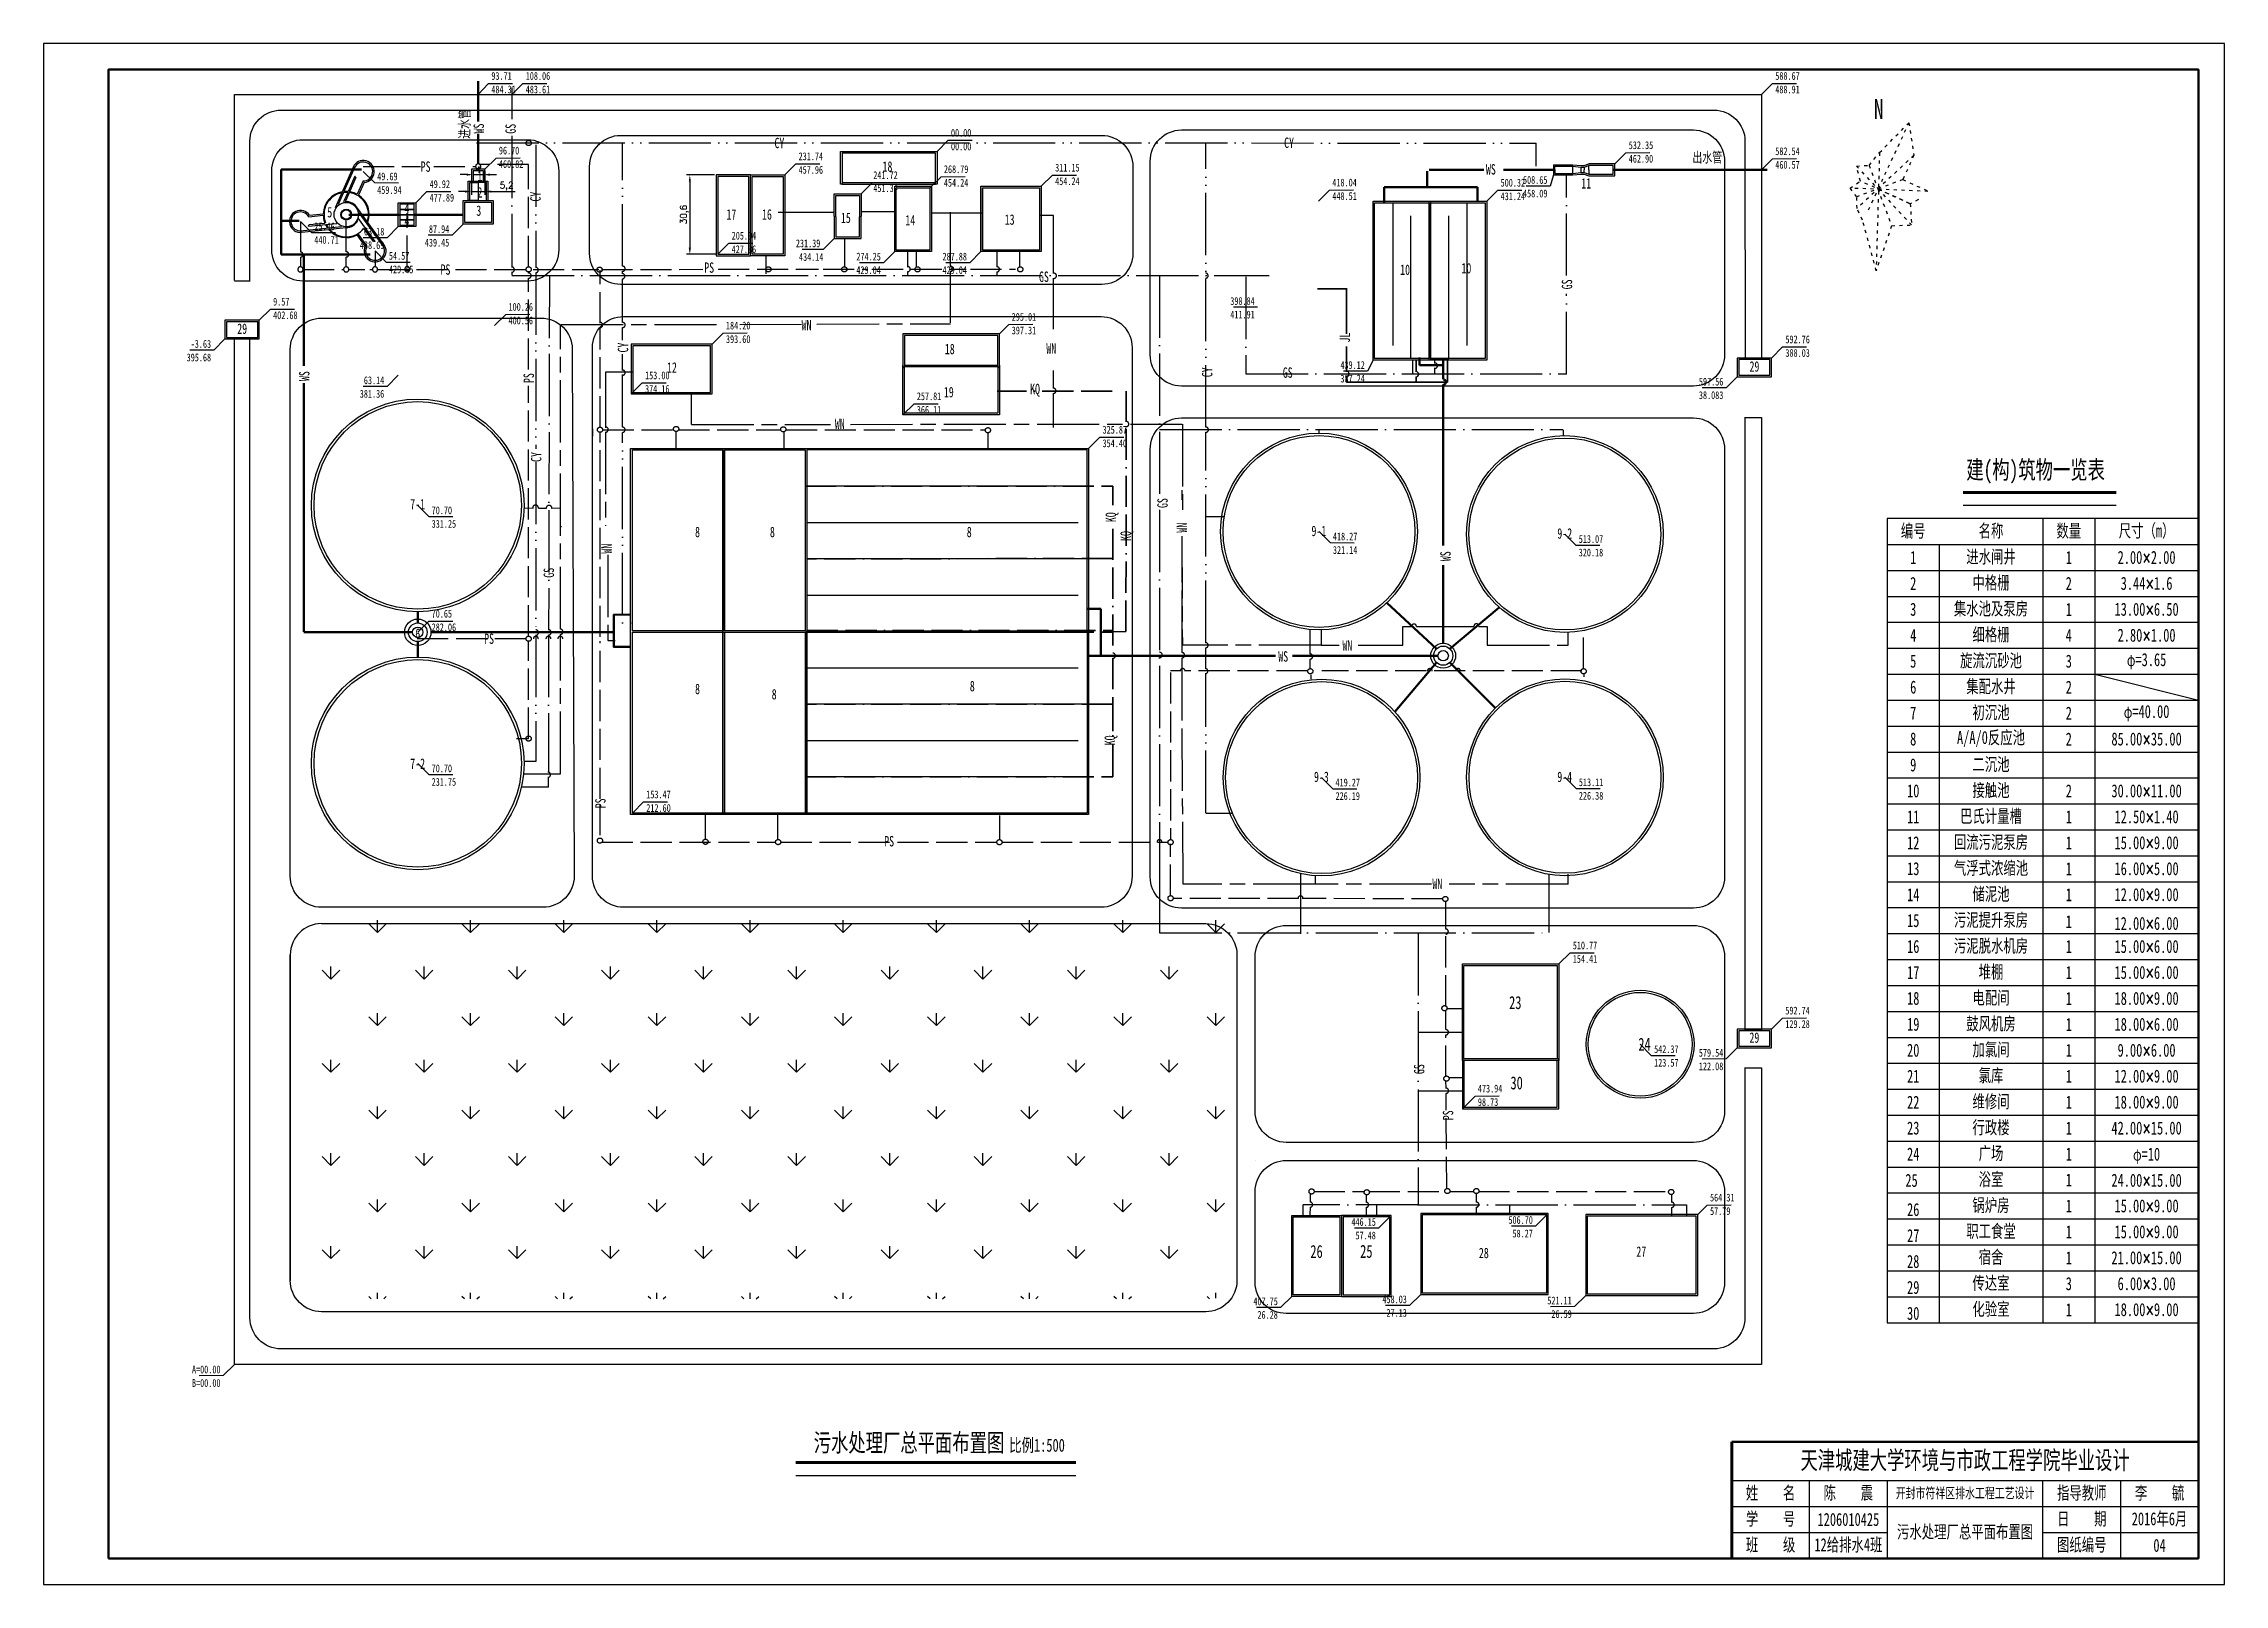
# Model space of a CAD drawing. Header units: millimetres. Extents: x 3398 to 7210, y -938 to 672.
# Drawn here: x 4427 to 5268, y -917 to -323 of the extents above; entities that cross this region are included whole.
import ezdxf
from ezdxf.enums import TextEntityAlignment as Align

# ---------------------------------------------------------------- set-up
doc = ezdxf.new("R2010")
doc.units = ezdxf.units.MM
for name, pattern in [('ACAD_ISO02W100', [15, 12, -3]), ('ACAD_ISO03W100', [30, 12, -18]), ('ACAD_ISO04W100', [30, 24, -3, 0, -3]), ('ACAD_ISO05W100', [33, 24, -3, 0, -3, 0, -3]), ('ACAD_ISO07W100', [3, 0, -3]), ('ACAD_ISO08W100', [36, 24, -3, 6, -3]), ('ACAD_ISO11W100', [33, 12, -3, 12, -3, 0, -3])]:
    doc.linetypes.add(name, pattern=pattern)
for name, color, linetype, lineweight in [('加氯线', 4, 'Continuous', 35), ('污水管线', 5, 'Continuous', 50), ('污泥管线', 40, 'ACAD_ISO08W100', 50), ('空气管', 6, 'ACAD_ISO07W100', 53), ('空气管线', 30, 'ACAD_ISO11W100', 35)]:
    doc.layers.add(name, color=color, linetype=linetype, lineweight=lineweight)
for name, color, linetype in [('厂区排水管线', 252, 'ACAD_ISO02W100'), ('厂区给水管', 150, 'ACAD_ISO04W100'), ('图框线和图表线', 7, 'Continuous'), ('坐标', 7, 'Continuous'), ('文字', 7, 'Continuous'), ('污水处理构筑物', 6, 'Continuous'), ('污泥处理构筑物', 3, 'Continuous'), ('绿地', 3, 'Continuous'), ('超越管线', 7, 'ACAD_ISO05W100'), ('辅助构筑物和建筑物', 1, 'Continuous')]:
    doc.layers.add(name, color=color, linetype=linetype)
doc.styles.add('52', font='', dxfattribs={"width": 0.7, "height": 5})
doc.styles.get("Standard").update_dxf_attribs({"font": 'txt', "bigfont": 'gbcbig.shx'})
doc.styles.add('长仿宋', font='simfang.ttf', dxfattribs={"width": 0.7, "height": 4})
doc.styles.get('52').set_extended_font_data('FangSong_GB2312')
doc.dimstyles.new('ISO-25', dxfattribs={"dimtxt": 2.5, "dimasz": 2.5, "dimexe": 1.25, "dimexo": 0.625, "dimtad": 1, "dimtxsty": 'Standard', "dimcen": 2.5, "dimadec": 0, "dimazin": 0, "dimtfac": 1, "dimtmove": 0, "dimatfit": 3, "dimfxl": 1, "dimarcsym": 0})

msp = doc.modelspace()

# ---------------------------------------------------------------- texts
at = {"char_height": 4, "width": 6.60744, "attachment_point": 1, "rotation": 90, "style": '长仿宋'}
for insert in [(4593.069, -357.516), (4525.796, -452.978), (4965.875, -522.421)]:
    msp.add_mtext('WS', dxfattribs=dict(at, insert=insert))
at = {"char_height": 4, "width": 6.60744, "attachment_point": 1, "style": '长仿宋'}
for insert in [(4983.48, -369.356), (4903.404, -557.138)]:
    msp.add_mtext('WS', dxfattribs=dict(at, insert=insert))
at = {"layer": '图框线和图表线', "style": '52', "width": 0.7}
msp.add_text('N', height=7.7, dxfattribs=at).set_placement((5134.956, -348.105), align=Align.MIDDLE)
at = {"layer": '坐标', "lineweight": -3, "char_height": 3, "style": '长仿宋'}
for s, insert, width, attachment_point in [('{\\fFangSong_GB2312|b0|i0|c134|p49;93.71}', (4599.921, -333.834), 9.59897, 1), ('{\\fFangSong_GB2312|b0|i0|c134|p49;108.06}', (4613.185, -333.834), 9.59897, 1), ('{\\fFangSong_GB2312|b0|i0|c134|p49;588.67}', (5095.07, -333.834), 9.59897, 1), ('{\\fFangSong_GB2312|b0|i0|c134|p49;484.31}', (4599.921, -339.056), 8.86058, 1), ('{\\fFangSong_GB2312|b0|i0|c134|p49;483.61}', (4613.185, -339.056), 8.86058, 1), ('{\\fFangSong_GB2312|b0|i0|c134|p49;488.91}', (5095.07, -339.056), 8.86058, 1), ('{\\fFangSong_GB2312|b0|i0|c134|p49;00.00}', (4777.177, -355.78), 9.59897, 1), ('{\\fFangSong_GB2312|b0|i0|c134|p49;00.00}', (4777.177, -361.001), 8.86058, 1), ('{\\fFangSong_GB2312|b0|i0|c134|p49;532.35}', (5038.549, -360.543), 9.59897, 1), ('{\\fFangSong_GB2312|b0|i0|c134|p49;460.82}', (4602.828, -367.819), 8.86058, 1), ('{\\fFangSong_GB2312|b0|i0|c134|p49;96.70}', (4602.828, -362.598), 9.59897, 1), ('{\\fFangSong_GB2312|b0|i0|c134|p49;231.74}', (4718.413, -364.823), 9.59897, 1), ('{\\fFangSong_GB2312|b0|i0|c134|p49;268.79}', (4774.45, -369.797), 9.59897, 1), ('{\\fFangSong_GB2312|b0|i0|c134|p49;311.15}', (4817.354, -369.197), 9.59897, 1), ('{\\fFangSong_GB2312|b0|i0|c134|p49;462.90}', (5038.549, -365.765), 8.86058, 1), ('{\\fFangSong_GB2312|b0|i0|c134|p49;460.57}', (5095.069, -368.089), 8.86058, 1), ('{\\fFangSong_GB2312|b0|i0|c134|p49;582.54}', (5095.069, -362.867), 9.59897, 1), ('{\\fFangSong_GB2312|b0|i0|c134|p49;49.69}', (4555.899, -375.642), 8.86058, 7), ('{\\fFangSong_GB2312|b0|i0|c134|p49;459.94}', (4555.899, -380.863), 9.59897, 7), ('{\\fFangSong_GB2312|b0|i0|c134|p49;49.92}', (4576.121, -375.547), 9.59897, 1), ('{\\fFangSong_GB2312|b0|i0|c134|p49;457.96}', (4718.413, -370.044), 8.86058, 1), ('{\\fFangSong_GB2312|b0|i0|c134|p49;451.34}', (4747.214, -377.098), 9.59897, 1), ('{\\fFangSong_GB2312|b0|i0|c134|p49;241.72}', (4747.214, -372.098), 9.59897, 1), ('{\\fFangSong_GB2312|b0|i0|c134|p49;454.24}', (4774.45, -375.018), 8.86058, 1), ('{\\fFangSong_GB2312|b0|i0|c134|p49;454.24}', (4817.354, -374.418), 8.86058, 1), ('{\\fFangSong_GB2312|b0|i0|c134|p49;418.04}', (4924.248, -374.934), 9.59897, 1), ('{\\fFangSong_GB2312|b0|i0|c134|p49;500.32}', (4989.136, -375), 9.59897, 1), ('{\\fFangSong_GB2312|b0|i0|c134|p49;508.65}', (5007.204, -376.985), 8.86058, 9), ('{\\fFangSong_GB2312|b0|i0|c134|p49;477.89}', (4576.121, -380.769), 8.86058, 1), ('{\\fFangSong_GB2312|b0|i0|c134|p49;448.51}', (4924.248, -380.155), 8.86058, 1), ('{\\fFangSong_GB2312|b0|i0|c134|p49;431.24}', (4989.136, -380.221), 8.86058, 1), ('{\\fFangSong_GB2312|b0|i0|c134|p49;458.09}', (5007.204, -382.206), 9.59897, 9), ('{\\fFangSong_GB2312|b0|i0|c134|p49;25.46}', (4531.663, -394.865), 8.86058, 7), ('{\\fFangSong_GB2312|b0|i0|c134|p49;63.18}', (4558.659, -396.889), 8.86058, 9), ('{\\fFangSong_GB2312|b0|i0|c134|p49;87.94}', (4583.7, -395.935), 8.86058, 9), ('{\\fFangSong_GB2312|b0|i0|c134|p49;440.71}', (4531.663, -400.086), 9.59897, 7), ('{\\fFangSong_GB2312|b0|i0|c134|p49;438.69}', (4558.659, -402.111), 9.59897, 9), ('{\\fFangSong_GB2312|b0|i0|c134|p49;54.57}', (4560.429, -406.242), 8.86058, 7), ('{\\fFangSong_GB2312|b0|i0|c134|p49;439.45}', (4583.7, -401.157), 9.59897, 9), ('{\\fFangSong_GB2312|b0|i0|c134|p49;427.36}', (4692.613, -400.644), 8.86058, 1), ('{\\fFangSong_GB2312|b0|i0|c134|p49;205.94}', (4692.613, -395.423), 9.59897, 1), ('{\\fFangSong_GB2312|b0|i0|c134|p49;231.39}', (4726.79, -401.433), 8.86058, 9), ('{\\fFangSong_GB2312|b0|i0|c134|p49;434.14}', (4727.993, -406.674), 9.59897, 9), ('{\\fFangSong_GB2312|b0|i0|c134|p49;274.25}', (4750.125, -406.534), 8.86058, 9), ('{\\fFangSong_GB2312|b0|i0|c134|p49;287.88}', (4783.333, -406.534), 8.86058, 9), ('{\\fFangSong_GB2312|b0|i0|c134|p49;429.45}', (4560.429, -411.463), 9.59897, 7), ('{\\fFangSong_GB2312|b0|i0|c134|p49;429.04}', (4750.125, -411.756), 9.59897, 9), ('{\\fFangSong_GB2312|b0|i0|c134|p49;429.04}', (4783.333, -411.756), 9.59897, 9), ('{\\fFangSong_GB2312|b0|i0|c134|p49;402.68}', (4515.772, -426.081), 8.86058, 1), ('{\\fFangSong_GB2312|b0|i0|c134|p49;9.57}', (4515.772, -420.86), 9.59897, 1), ('{\\fFangSong_GB2312|b0|i0|c134|p49;400.56}', (4606.548, -428.1), 8.86058, 1), ('{\\fFangSong_GB2312|b0|i0|c134|p49;100.26}', (4606.548, -422.879), 9.59897, 1), ('{\\fFangSong_GB2312|b0|i0|c134|p49;295.01}', (4800.61, -426.732), 9.59897, 1), ('{\\fFangSong_GB2312|b0|i0|c134|p49;411.91}', (4894.324, -428.893), 9.59897, 9), ('{\\fFangSong_GB2312|b0|i0|c134|p49;398.84}', (4894.324, -423.672), 8.86058, 9), ('{\\fFangSong_GB2312|b0|i0|c134|p49;-3.63}', (4491.848, -440.197), 8.86058, 9), ('{\\fFangSong_GB2312|b0|i0|c134|p49;393.60}', (4690.403, -435.297), 8.86058, 1), ('{\\fFangSong_GB2312|b0|i0|c134|p49;184.20}', (4690.403, -430.076), 9.59897, 1), ('{\\fFangSong_GB2312|b0|i0|c134|p49;397.31}', (4800.61, -431.953), 8.86058, 1), ('{\\fFangSong_GB2312|b0|i0|c134|p49;592.76}', (5098.966, -435.408), 9.59897, 1), ('{\\fFangSong_GB2312|b0|i0|c134|p49;395.68}', (4491.848, -445.419), 9.59897, 9), ('{\\fFangSong_GB2312|b0|i0|c134|p49;439.12}', (4936.786, -448.338), 8.86058, 9), ('{\\fFangSong_GB2312|b0|i0|c134|p49;388.03}', (5098.966, -440.63), 8.86058, 1), ('{\\fFangSong_GB2312|b0|i0|c134|p49;63.14}', (4558.623, -454.216), 8.86058, 9), ('{\\fFangSong_GB2312|b0|i0|c134|p49;153.00}', (4659.203, -449.276), 9.59897, 1), ('{\\fFangSong_GB2312|b0|i0|c134|p49;387.24}', (4936.786, -453.559), 9.59897, 9), ('{\\fFangSong_GB2312|b0|i0|c134|p49;597.56}', (5075.041, -454.746), 8.86058, 9), ('{\\fFangSong_GB2312|b0|i0|c134|p49;381.36}', (4558.623, -459.438), 9.59897, 9), ('{\\fFangSong_GB2312|b0|i0|c134|p49;374.16}', (4659.203, -454.497), 8.86058, 1), ('{\\fFangSong_GB2312|b0|i0|c134|p49;257.81}', (4764.01, -457.332), 9.59897, 1), ('{\\fFangSong_GB2312|b0|i0|c134|p49;38.083}', (5075.041, -459.967), 9.59897, 9), ('{\\fFangSong_GB2312|b0|i0|c134|p49;366.11}', (4764.01, -462.553), 8.86058, 1), ('{\\fFangSong_GB2312|b0|i0|c134|p49;325.87}', (4835.638, -470.237), 9.59897, 1), ('{\\fFangSong_GB2312|b0|i0|c134|p49;354.40}', (4835.638, -475.458), 8.86058, 1), ('{\\fFangSong_GB2312|b0|i0|c134|p49;70.70}', (4576.908, -504.355), 8.86058, 7), ('{\\fFangSong_GB2312|b0|i0|c134|p49;331.25}', (4576.908, -509.576), 9.59897, 7), ('{\\fFangSong_GB2312|b0|i0|c134|p49;418.27}', (4924.47, -514.435), 8.86058, 7), ('{\\fFangSong_GB2312|b0|i0|c134|p49;513.07}', (5019.274, -515.4), 8.86058, 7), ('{\\fFangSong_GB2312|b0|i0|c134|p49;321.14}', (4924.47, -519.656), 9.59897, 7), ('{\\fFangSong_GB2312|b0|i0|c134|p49;320.18}', (5019.274, -520.622), 9.59897, 7), ('{\\fFangSong_GB2312|b0|i0|c134|p49;282.06}', (4576.908, -546.372), 8.86058, 1), ('{\\fFangSong_GB2312|b0|i0|c134|p49;70.65}', (4576.908, -541.151), 9.59897, 1), ('{\\fFangSong_GB2312|b0|i0|c134|p49;70.70}', (4576.908, -603.832), 8.86058, 7), ('{\\fFangSong_GB2312|b0|i0|c134|p49;231.75}', (4576.908, -609.053), 9.59897, 7), ('{\\fFangSong_GB2312|b0|i0|c134|p49;153.47}', (4659.678, -610.837), 9.59897, 1), ('{\\fFangSong_GB2312|b0|i0|c134|p49;419.27}', (4925.473, -609.286), 8.86058, 7), ('{\\fFangSong_GB2312|b0|i0|c134|p49;226.19}', (4925.473, -614.507), 9.59897, 7), ('{\\fFangSong_GB2312|b0|i0|c134|p49;513.11}', (5019.316, -609.196), 8.86058, 7), ('{\\fFangSong_GB2312|b0|i0|c134|p49;226.38}', (5019.316, -614.417), 9.59897, 7), ('{\\fFangSong_GB2312|b0|i0|c134|p49;212.60}', (4659.678, -616.058), 8.86058, 1), ('{\\fFangSong_GB2312|b0|i0|c134|p49;510.77}', (5016.978, -669.029), 9.59897, 1), ('{\\fFangSong_GB2312|b0|i0|c134|p49;154.41}', (5016.978, -674.251), 8.86058, 1), ('{\\fFangSong_GB2312|b0|i0|c134|p49;592.74}', (5098.941, -694.158), 9.59897, 1), ('{\\fFangSong_GB2312|b0|i0|c134|p49;129.28}', (5098.941, -699.379), 8.86058, 1), ('{\\fFangSong_GB2312|b0|i0|c134|p49;542.37}', (5048.331, -712.103), 8.86058, 7), ('{\\fFangSong_GB2312|b0|i0|c134|p49;123.57}', (5048.331, -717.325), 9.59897, 7), ('{\\fFangSong_GB2312|b0|i0|c134|p49;579.54}', (5075.016, -713.495), 8.86058, 9), ('{\\fFangSong_GB2312|b0|i0|c134|p49;122.08}', (5075.016, -718.717), 9.59897, 9), ('{\\fFangSong_GB2312|b0|i0|c134|p49;473.94}', (4980.378, -724.229), 9.59897, 1), ('{\\fFangSong_GB2312|b0|i0|c134|p49;98.73}', (4980.378, -729.451), 8.86058, 1), ('{\\fFangSong_GB2312|b0|i0|c134|p49;564.31}', (5069.911, -766.25), 9.59897, 1), ('{\\fFangSong_GB2312|b0|i0|c134|p49;57.79}', (5069.911, -771.472), 8.86058, 1), ('{\\fFangSong_GB2312|b0|i0|c134|p49;446.15}', (4941.028, -778.699), 8.86058, 9), ('{\\fFangSong_GB2312|b0|i0|c134|p49;57.48}', (4941.028, -783.92), 9.59897, 9), ('{\\fFangSong_GB2312|b0|i0|c134|p49;506.70}', (5001.582, -777.931), 8.86058, 9), ('{\\fFangSong_GB2312|b0|i0|c134|p49;58.27}', (5001.582, -783.153), 9.59897, 9), ('{\\fFangSong_GB2312|b0|i0|c134|p49;407.75}', (4903.228, -809.299), 8.86058, 9), ('{\\fFangSong_GB2312|b0|i0|c134|p49;458.03}', (4952.982, -808.531), 8.86058, 9), ('{\\fFangSong_GB2312|b0|i0|c134|p49;521.11}', (5016.586, -808.988), 8.86058, 9), ('{\\fFangSong_GB2312|b0|i0|c134|p49;26.28}', (4903.228, -814.52), 9.59897, 9), ('{\\fFangSong_GB2312|b0|i0|c134|p49;27.13}', (4952.982, -813.753), 9.59897, 9), ('{\\fFangSong_GB2312|b0|i0|c134|p49;26.59}', (5016.586, -814.209), 9.59897, 9), ('{\\fFangSong_GB2312|b0|i0|c134|p49;A=00.00}', (4495.479, -835.578), 8.86058, 9), ('{\\fFangSong_GB2312|b0|i0|c134|p49;B=00.00}', (4495.479, -840.799), 9.59897, 9)]:
    msp.add_mtext(s, dxfattribs=dict(at, insert=insert, width=width, attachment_point=attachment_point))
at = {"layer": '文字', "insert": (4587.573, -359.594), "char_height": 4, "attachment_point": 1, "rotation": 90, "style": '长仿宋'}
msp.add_mtext('{\\fFangSong_GB2312|b0|i0|c134|p49;进水管}', dxfattribs=at)
at = {"layer": '文字', "char_height": 4, "width": 10.77679, "attachment_point": 1, "rotation": 90, "style": '长仿宋'}
for s, insert in [('GS', (4605.349, -357.628)), ('CY', (4614.948, -383.784)), ('GS', (5012.736, -417.603)), ('JL', (4927.056, -438.13)), ('CY', (4648.7, -441.963)), ('PS', (4612.335, -453.756)), ('CY', (4873.984, -451.491)), ('CY', (4615.216, -484.172)), ('KQ', (4836.834, -507.377)), ('GS', (4856.751, -501.911)), ('KQ', (4842.57, -514.6)), ('WN', (4864.193, -511.409)), ('WN', (4642.399, -519.493)), ('GS', (4620.093, -528.8)), ('KQ', (4836.43, -593.405)), ('PS', (4639.988, -617.691)), ('GS', (4955.741, -720.177)), ('PS', (4966.861, -737.963))]:
    msp.add_mtext(s, dxfattribs=dict(at, insert=insert))
at = {"layer": '文字', "style": '长仿宋'}
for s, insert, char_height, width, attachment_point in [('CY', (4709.118, -359.197), 4, 10.77679, 1), ('CY', (4905.646, -359.095), 4, 10.77679, 1), ('PS', (4572.658, -368.295), 4, 10.77679, 1), ('2', (4594.541, -378.217), 4, 0.98258, 1), ('{\\fFangSong|b0|i0|c134|p49;\\W0.7;1}', (4594.541, -371.921), 4, 0.98258, 1), ('11', (5020.267, -374.756), 4, 0.98258, 1), ('5', (4536.651, -385.88), 4, 0.98258, 1), ('4', (4566.405, -384.494), 4, 0.98258, 1), ('3', (4594.117, -385.277), 4, 0.98258, 1), ('17', (4694.407, -386.721), 4, 0.98258, 3), ('16', (4708.117, -386.721), 4, 0.98258, 3), ('4', (4566.436, -389.24), 4, 0.98258, 1), ('15', (4738.553, -388.034), 4, 0.98258, 3), ('14', (4763.391, -388.975), 4, 0.98258, 3), ('13', (4801.713, -388.712), 4, 0.86181, 3), ('PS', (4580.317, -407.994), 4, 10.77679, 1), ('PS', (4682.021, -407.236), 4, 10.77679, 1), ('GS', (4811.121, -410.748), 4, 10.77679, 1), ('10', (4950.399, -408.051), 4, 0.98258, 1), ('10', (4974.047, -407.483), 4, 0.98258, 1), ('WN', (4719.561, -429.408), 4, 10.77679, 1), ('18', (4774.807, -442.684), 4, 0.98258, 7), ('WN', (4813.953, -438.466), 4, 10.77679, 1), ('12', (4667.671, -445.752), 4, 0.98258, 1), ('KQ', (4807.693, -454.034), 4, 10.77679, 1), ('GS', (4905.134, -447.718), 4, 10.77679, 1), ('19', (4774.443, -459.289), 4, 0.98258, 7), ('WN', (4732.402, -467.441), 4, 10.77679, 1), ('建(构)筑物一览表', (5168.74, -483.669), 7, 75, 1), ('7-1', (4568.638, -498.403), 4, 14.93945, 1), ('8', (4678.477, -509.157), 4, 0.98258, 1), ('8', (4707.368, -509.157), 4, 0.98258, 1), ('8', (4783.267, -509.157), 4, 0.98258, 1), ('9-1', (4916.204, -508.749), 4, 14.93945, 1), ('9-2', (5011.008, -509.715), 4, 14.93945, 1), ('编号', (5148.261, -510.994), 5, 20, 5), ('名称', (5178.261, -510.994), 5, 40, 5), ('{\\fFangSong|b0|i0|c134|p49;\\W0.7;数量}', (5208.261, -510.994), 5, 20, 5), ('尺寸（m）', (5238.261, -510.994), 5, 40, 5), ('1', (5148.261, -520.994), 5, 20, 5), ('{\\fFangSong|b0|i0|c134|p49;\\W0.7;进水闸井}', (5178.261, -520.994), 5, 40, 5), ('{\\fFangSong|b0|i0|c134|p49;\\W0.7;1}', (5208.261, -520.994), 5, 20, 5), ('2.00{\\Ftxt,gbcbig|c134;×}2.00', (5238.261, -520.994), 5, 40, 5), ('中格栅', (5178.261, -530.994), 5, 40, 5), ('3.44{\\Ftxt,gbcbig|c134;×}1.6', (5238.261, -530.994), 5, 40, 5), ('{\\fFangSong|b0|i0|c134|p49;\\W0.7;集水池及泵房}', (5178.261, -540.994), 5, 40, 5), ('3', (5148.261, -540.994), 5, 20, 5), ('1', (5208.261, -540.994), 5, 20, 5), ('13.00{\\Ftxt,gbcbig|c134;×}6.50', (5238.261, -540.994), 5, 40, 5), ('6', (4570.587, -548.335), 4, 0.98258, 1), ('PS', (4597.146, -550.325), 4, 10.77679, 1), ('WN', (4928.14, -552.914), 4, 10.77679, 1), ('4', (5148.261, -550.994), 5, 20, 5), ('{\\fFangSong|b0|i0|c134|p49;\\W0.7;细格栅}', (5178.261, -550.994), 5, 40, 5), ('4', (5208.261, -550.994), 5, 20, 5), ('2.80{\\Ftxt,gbcbig|c134;×}1.00', (5238.261, -550.994), 5, 40, 5), ('5', (5148.261, -560.994), 5, 20, 5), ('旋流沉砂池', (5178.261, -560.994), 5, 40, 5), ('3', (5208.261, -560.994), 5, 20, 5), ('{\\H0.9167x;φ}=3.65', (5238.261, -560.994), 5, 40, 5), ('8', (4678.477, -569.682), 4, 0.98258, 1), ('8', (4708.04, -571.696), 4, 0.98258, 1), ('8', (4784.447, -568.573), 4, 0.98258, 1), ('6', (5148.261, -570.994), 5, 20, 5), ('集配水井', (5178.261, -570.994), 5, 40, 5), ('{\\fFangSong|b0|i0|c134|p49;\\W0.7;2}', (5208.261, -570.994), 5, 20, 5), ('7', (5148.261, -580.994), 5, 20, 5), ('{\\fFangSong|b0|i0|c134|p49;\\W0.7;初沉池}', (5178.261, -580.994), 5, 40, 5), ('2', (5208.261, -580.994), 5, 20, 5), ('{\\H0.9167x;φ}=40.00', (5238.261, -580.994), 5, 40, 5), ('8', (5148.261, -590.994), 5, 20, 5), ('{\\fFangSong|b0|i0|c134|p49;\\W0.7;A/A/0反应池}', (5178.261, -590.994), 5, 40, 5), ('{\\fFangSong|b0|i0|c134|p49;\\W0.7;2}', (5208.261, -590.994), 5, 20, 5), ('85.00{\\Ftxt,gbcbig|c134;×}35.00', (5238.261, -590.994), 5, 40, 5), ('7-2', (4568.638, -598.485), 4, 14.93945, 1), ('9-3', (4917.17, -603.553), 4, 14.93945, 1), ('9-4', (5011.008, -603.553), 4, 14.93945, 1), ('9', (5148.261, -600.994), 5, 20, 5), ('{\\fFangSong|b0|i0|c134|p49;\\W0.7;二沉池}', (5178.261, -600.994), 5, 40, 5), ('10', (5148.261, -610.994), 5, 20, 5), ('{\\fFangSong|b0|i0|c134|p49;\\W0.7;接触池}', (5178.261, -610.994), 5, 40, 5), ('{\\fFangSong|b0|i0|c134|p49;\\W0.7;2}', (5208.261, -610.994), 5, 20, 5), ('30.00{\\Ftxt,gbcbig|c134;×}11.00', (5238.261, -610.994), 5, 40, 5), ('11', (5148.261, -620.994), 5, 20, 5), ('{\\fFangSong|b0|i0|c134|p49;\\W0.7;巴氏计量槽}', (5178.261, -620.994), 5, 40, 5), ('{\\fFangSong|b0|i0|c134|p49;\\W0.7;1}', (5208.261, -620.994), 5, 20, 5), ('12.50{\\Ftxt,gbcbig|c134;×}1.40', (5238.261, -620.994), 5, 40, 5), ('PS', (4751.42, -628.376), 4, 10.77679, 1), ('12', (5148.261, -630.994), 5, 20, 5), ('{\\fFangSong|b0|i0|c134|p49;\\W0.7;回流污泥泵房}', (5178.261, -630.994), 5, 40, 5), ('{\\fFangSong|b0|i0|c134|p49;\\W0.7;1}', (5208.261, -630.994), 5, 20, 5), ('15.00{\\Ftxt,gbcbig|c134;×}9.00', (5238.261, -630.994), 5, 40, 5), ('13', (5148.261, -640.994), 5, 20, 5), ('{\\fFangSong_GB2312|b0|i0|c134|p49;气浮式浓缩池}', (5178.261, -640.994), 5, 40, 5), ('1', (5208.261, -640.994), 5, 20, 5), ('16.00{\\Ftxt,gbcbig|c134;×}5.00', (5238.261, -640.994), 5, 40, 5), ('WN', (4962.826, -644.767), 4, 10.77679, 1), ('{\\fFangSong_GB2312|b0|i0|c134|p49;储泥池}', (5178.261, -650.994), 5, 40, 5), ('14', (5148.261, -650.994), 5, 20, 5), ('{\\fFangSong|b0|i0|c134|p49;\\W0.7;1}', (5208.261, -650.994), 5, 20, 5), ('12.00{\\Ftxt,gbcbig|c134;×}9.00', (5238.261, -650.994), 5, 40, 5), ('15', (5148.261, -660.994), 5, 20, 5), ('{\\fFangSong_GB2312|b0|i0|c134|p49;污泥提升泵房}', (5178.261, -661.011), 5, 40, 5), ('1', (5208.252, -661.394), 5, 20, 5), ('12.00{\\Ftxt,gbcbig|c134;×}6.00', (5238.261, -662.097), 5, 40, 5), ('16', (5148.261, -670.994), 5, 20, 5), ('{\\fFangSong_GB2312|b0|i0|c134|p49;污泥脱水机房}', (5178.261, -670.994), 5, 40, 5), ('{\\fFangSong|b0|i0|c134|p49;\\W0.7;1}', (5208.261, -670.994), 5, 20, 5), ('15.00{\\Ftxt,gbcbig|c134;×}6.00', (5238.261, -670.994), 5, 40, 5), ('17', (5148.261, -680.994), 5, 20, 5), ('{\\fFangSong|b0|i0|c134|p49;\\W0.7;堆棚}', (5178.261, -680.994), 5, 40, 5), ('{\\fFangSong|b0|i0|c134|p49;\\W0.7;1}', (5208.261, -680.994), 5, 20, 5), ('15.00{\\Ftxt,gbcbig|c134;×}6.00', (5238.261, -680.994), 5, 40, 5), ('18', (5148.261, -690.994), 5, 20, 5), ('{\\fFangSong_GB2312|b0|i0|c134|p49;电配间}', (5178.261, -690.994), 5, 40, 5), ('{\\fFangSong|b0|i0|c134|p49;\\W0.7;1}', (5208.261, -690.994), 5, 20, 5), ('18.00{\\Ftxt,gbcbig|c134;×}9.00', (5238.261, -690.994), 5, 40, 5), ('23', (4994.799, -692.631), 5, 20, 5), ('{\\fFangSong_GB2312|b0|i0|c134|p49;鼓风机房}', (5178.261, -700.994), 5, 40, 5), ('24', (5044.642, -708.664), 5, 20, 5), ('19', (5148.261, -700.994), 5, 20, 5), ('{\\fFangSong|b0|i0|c134|p49;\\W0.7;1}', (5208.261, -700.994), 5, 20, 5), ('18.00{\\Ftxt,gbcbig|c134;×}6.00', (5238.261, -700.994), 5, 40, 5), ('20', (5148.261, -710.994), 5, 20, 5), ('{\\fFangSong|b0|i0|c134|p49;\\W0.7;加氯间}', (5178.261, -710.994), 5, 40, 5), ('{\\fFangSong|b0|i0|c134|p49;\\W0.7;1}', (5208.261, -710.994), 5, 20, 5), ('9.00{\\Ftxt,gbcbig|c134;×}6.00', (5238.261, -710.994), 5, 40, 5), ('30', (4992.949, -721.046), 5, 0.98258, 1), ('21', (5148.261, -720.994), 5, 20, 5), ('{\\fFangSong|b0|i0|c134|p49;\\W0.7;氯库}', (5178.261, -720.994), 5, 40, 5), ('{\\fFangSong|b0|i0|c134|p49;\\W0.7;1}', (5208.261, -720.994), 5, 20, 5), ('12.00{\\Ftxt,gbcbig|c134;×}9.00', (5238.261, -720.994), 5, 40, 5), ('22', (5148.261, -730.994), 5, 20, 5), ('{\\fFangSong|b0|i0|c134|p49;\\W0.7;维修间}', (5178.261, -730.994), 5, 40, 5), ('{\\fFangSong|b0|i0|c134|p49;\\W0.7;1}', (5208.261, -730.994), 5, 20, 5), ('18.00{\\Ftxt,gbcbig|c134;×}9.00', (5238.261, -730.994), 5, 40, 5), ('23', (5148.261, -740.994), 5, 20, 5), ('{\\fFangSong|b0|i0|c134|p49;\\W0.7;行政楼}', (5178.261, -740.994), 5, 40, 5), ('{\\fFangSong|b0|i0|c134|p49;\\W0.7;1}', (5208.261, -740.994), 5, 20, 5), ('42.00{\\Ftxt,gbcbig|c134;×}15.00', (5238.261, -740.994), 5, 40, 5), ('{\\fFangSong_GB2312|b0|i0|c134|p49;广场}', (5178.261, -750.994), 5, 40, 5), ('24', (5148.261, -750.994), 5, 20, 5), ('{\\fFangSong|b0|i0|c134|p49;\\W0.7;1}', (5208.261, -750.994), 5, 20, 5), ('{\\H0.9167x;φ}=10', (5238.261, -751.641), 5, 40, 5), ('25', (5147.615, -761.162), 5, 20, 5), ('{\\fFangSong_GB2312|b0|i0|c134|p49;浴室}', (5178.261, -760.994), 5, 40, 5), ('{\\fFangSong|b0|i0|c134|p49;\\W0.7;1}', (5208.261, -760.994), 5, 20, 5), ('24.00{\\Ftxt,gbcbig|c134;×}15.00', (5238.261, -761.135), 5, 40, 5), ('26', (5148.261, -772.427), 5, 20, 5), ('{\\fFangSong_GB2312|b0|i0|c134|p49;锅炉房}', (5178.261, -770.994), 5, 40, 5), ('{\\fFangSong|b0|i0|c134|p49;\\W0.7;1}', (5208.261, -770.994), 5, 20, 5), ('15.00{\\Ftxt,gbcbig|c134;×}9.00', (5238.261, -770.994), 5, 40, 5), ('{\\fFangSong_GB2312|b0|i0|c134|p49;职工食堂}', (5178.261, -780.994), 5, 40, 5), ('{\\fFangSong|b0|i0|c134|p49;\\W0.7;1}', (5208.261, -780.994), 5, 20, 5), ('15.00{\\Ftxt,gbcbig|c134;×}9.00', (5238.261, -780.994), 5, 40, 5), ('26', (4915.78, -786.048), 5, 0.98258, 1), ('25', (4934.98, -786.004), 5, 1.29371, 1), ('28', (4980.762, -787.116), 4, 0.98258, 1), ('27', (5041.496, -786.608), 4, 0.98258, 1), ('28', (5148.261, -792.427), 5, 20, 5), ('{\\fFangSong_GB2312|b0|i0|c134|p49;宿舍}', (5178.261, -790.994), 5, 40, 5), ('{\\fFangSong|b0|i0|c134|p49;\\W0.7;1}', (5208.261, -790.994), 5, 20, 5), ('21.00{\\Ftxt,gbcbig|c134;×}15.00', (5238.261, -790.994), 5, 40, 5), ('{\\fFangSong|b0|i0|c134|p49;\\W0.7;传达室}', (5178.261, -800.994), 5, 40, 5), ('3', (5208.261, -800.994), 5, 20, 5), ('6.00{\\Ftxt,gbcbig|c134;×}3.00', (5238.261, -800.994), 5, 40, 5), ('29', (5148.261, -802.427), 5, 20, 5), ('30', (5148.261, -812.427), 5, 20, 5), ('{\\fFangSong|b0|i0|c134|p49;\\W0.7;化验室}', (5178.261, -810.994), 5, 40, 5), ('{\\fFangSong|b0|i0|c134|p49;\\W0.7;1}', (5208.261, -810.994), 5, 20, 5), ('18.00{\\Ftxt,gbcbig|c134;×}9.00', (5238.261, -810.994), 5, 40, 5), ('{\\fFangSong_GB2312|b0|i0|c134|p49;\\H1.75x;污水处理厂总平面布置图\\H0.5714x; \\H1.25x;比例1:500}', (4772.657, -862.626), 4, 116.76622, 5), ('{\\fFangSong_GB2312|b0|i0|c134|p49;天津城建大学环境与市政工程学院毕业设计}', (5168.261, -869.387), 7, 180, 5), ('{\\fFangSong_GB2312|b0|i0|c134|p49;姓    名}', (5093.261, -881.887), 5, 30, 5), ('{\\fFangSong_GB2312|b0|i0|c134|p49;陈    震}', (5123.261, -881.887), 5, 30, 5), ('{\\fFangSong_GB2312|b0|i0|c134|p49;开封市符祥区排水工程工艺设计}', (5168.261, -881.887), 4, 60, 5), ('{\\fFangSong_GB2312|b0|i0|c134|p49;指导教师}', (5213.261, -881.887), 5, 30, 5), ('{\\fFangSong_GB2312|b0|i0|c134|p49;李    毓}', (5243.261, -881.887), 5, 30, 5), ('{\\fFangSong_GB2312|b0|i0|c134|p49;学    号}', (5093.261, -891.887), 5, 30, 5), ('{\\fFangSong_GB2312|b0|i0|c134|p49;1206010425}', (5123.261, -891.887), 5, 30, 5), ('{\\fFangSong_GB2312|b0|i0|c134|p49;日    期}', (5213.261, -891.887), 5, 30, 5), ('{\\fFangSong_GB2312|b0|i0|c134|p49;2016年6月}', (5243.261, -891.887), 5, 30, 5), ('{\\fFangSong_GB2312|b0|i0|c134|p49;班    级}', (5093.261, -901.887), 5, 30, 5), ('{\\fFangSong_GB2312|b0|i0|c134|p49;12给排水4班}', (5123.261, -901.887), 5, 30, 5), ('{\\fFangSong_GB2312|b0|i0|c134|p49;污水处理厂总平面布置图}', (5168.261, -896.887), 5, 60, 5), ('{\\fFangSong_GB2312|b0|i0|c134|p49;图纸编号}', (5213.261, -901.887), 5, 30, 5), ('{\\fFangSong_GB2312|b0|i0|c134|p49;04}', (5243.261, -901.887), 5, 30, 5)]:
    msp.add_mtext(s, dxfattribs=dict(at, insert=insert, char_height=char_height, width=width, attachment_point=attachment_point))
at = {"layer": '文字', "insert": (5063.102, -364.704), "char_height": 4, "attachment_point": 1, "style": '长仿宋'}
msp.add_mtext('出水管', dxfattribs=at)
at = {"layer": '文字', "char_height": 5, "width": 20, "attachment_point": 5}
for s, insert in [('{\\fFangSong|b0|i0|c134|p49;\\W0.7;2}', (5148.261, -530.994)), ('{\\fFangSong|b0|i0|c134|p49;\\W0.7;27}', (5148.261, -782.427))]:
    msp.add_mtext(s, dxfattribs=dict(at, insert=insert))
at = {"layer": '污水处理构筑物', "color": 0, "lineweight": -3, "insert": (4750.774, -372.332), "char_height": 4, "width": 0.98258, "attachment_point": 7, "style": '长仿宋'}
msp.add_mtext('18', dxfattribs=at)
at = {"layer": '污水管线', "color": 0, "lineweight": 50, "insert": (5208.261, -530.994), "char_height": 5, "width": 20, "attachment_point": 5, "style": '长仿宋'}
msp.add_mtext('2', dxfattribs=at)
at = {"layer": '超越管线', "char_height": 4, "width": 6, "attachment_point": 5, "style": '长仿宋'}
for insert in [(4503.833, -432.822), (5087.027, -447.371), (5087.002, -706.12)]:
    msp.add_mtext('29', dxfattribs=dict(at, insert=insert))

# ---------------------------------------------------------------- blocks, each defined once
blk = doc.blocks.new('旋流沉沙池')
at = {"layer": '污水处理构筑物', "color": 6, "lineweight": -2}
for p, q in [((40.43, -408.89), (36.3, -425.64)), ((40.43, -408.89), (36.3, -425.64)), ((41.1, -408.74), (38.56, -418.86)), ((41.1, -408.74), (38.56, -418.86)), ((38.47, -419.2), (37.25, -424.07)), ((38.47, -419.2), (37.25, -424.07)), ((40.02, -418.88), (39.04, -422.81)), ((40.02, -418.88), (39.04, -422.81)), ((42.19, -412.69), (39.69, -422.58)), ((42.19, -412.69), (39.69, -422.58)), ((41.7, -412.19), (40.1, -418.57)), ((41.7, -412.19), (40.1, -418.57)), ((41.7, -412.19), (40.1, -418.57)), ((41.7, -412.19), (40.1, -418.57)), ((42.19, -412.69), (40.72, -418.53)), ((42.19, -412.69), (40.72, -418.53)), ((42.19, -412.69), (41.7, -412.19)), ((42.19, -412.69), (41.7, -412.19)), ((45.11, -413.52), (43.73, -418.97)), ((45.11, -413.52), (43.73, -418.97)), ((45.6, -414.03), (44.3, -419.18)), ((45.6, -414.03), (44.3, -419.18)), ((27.06, -430.08), (32.17, -428.63)), ((27.06, -430.08), (32.17, -428.63)), ((49.44, -428.69), (44.82, -424.25)), ((49.44, -428.69), (44.82, -424.25)), ((57.06, -436.86), (45.7, -425.86)), ((57.06, -436.86), (45.7, -425.86)), ((53.77, -435.65), (45.91, -428.04)), ((53.77, -435.65), (45.91, -428.04)), ((24.72, -436.62), (39.93, -432.28)), ((25.19, -437.13), (35.26, -434.21)), ((26.86, -430.76), (32.27, -429.22)), ((26.86, -430.76), (32.27, -429.22)), ((27.41, -434.38), (37.94, -431.37)), ((27.41, -434.38), (33.74, -432.57)), ((27.41, -434.38), (33.74, -432.57)), ((27.41, -434.38), (27.61, -433.7)), ((27.41, -434.38), (27.61, -433.7)), ((27.61, -433.7), (33.4, -432.05)), ((27.61, -433.7), (33.4, -432.05)), ((27.61, -433.7), (33.4, -432.05)), ((27.61, -433.7), (33.4, -432.05)), ((35.61, -434.11), (41.77, -432.33)), ((50.23, -438.11), (46.42, -434.41)), ((50.91, -437.94), (46.88, -434.02)), ((53.09, -435.83), (48.77, -431.63)), ((53.77, -435.65), (49.04, -431.08)), ((53.77, -435.65), (49.04, -431.08)), ((57.26, -436.21), (49.7, -428.94)), ((57.26, -436.21), (49.7, -428.94))]:
    blk.add_line(p, q, dxfattribs=at)
for radius in [4.69, 4.69, 2.09, 1.8]:
    blk.add_circle((40.96, -427.41), radius, dxfattribs=at)
for centre, radius, start, end in [((44.55, -409.91), 4.25, 284.23498, 166.04973), ((44.55, -409.91), 4.25, 284.23498, 166.04973), ((44.55, -409.91), 3.65, 278.75786, 165.92911), ((44.55, -409.91), 3.65, 278.75786, 165.92911), ((40.96, -427.41), 8.88, 110.04889, 187.92224), ((40.96, -427.41), 8.58, 111.40303, 212.14713), ((40.96, -427.41), 8.58, 96.28761, 106.85297), ((40.96, -427.41), 8.58, 96.28761, 106.85297), ((40.96, -427.41), 8.58, 103.44443, 106.85297), ((40.96, -427.41), 8.58, 103.44443, 106.85297), ((40.96, -427.41), 8.88, 95.57259, 105.70284), ((40.96, -427.41), 8.88, 95.57259, 105.70284), ((40.96, -427.41), 8.88, 102.44291, 105.70284), ((40.96, -427.41), 8.88, 102.44291, 105.70284), ((40.96, -427.41), 8.58, 96.28761, 101.25633), ((40.96, -427.41), 8.58, 96.28761, 101.25633), ((40.96, -427.41), 8.88, 95.57259, 100.34196), ((40.96, -427.41), 8.88, 95.57259, 100.34196), ((40.96, -427.41), 8.58, 351.31569, 92.14713), ((40.96, -427.41), 8.58, 351.40303, 92.14713), ((40.96, -427.41), 8.58, 351.31569, 92.14713), ((40.96, -427.41), 8.58, 351.40303, 92.14713), ((40.96, -427.41), 8.88, 89.95852, 91.58287), ((40.96, -427.41), 8.88, 71.81056, 91.58287), ((40.96, -427.41), 8.88, 89.95852, 91.58287), ((40.96, -427.41), 8.88, 71.81056, 91.58287), ((40.96, -427.41), 8.88, 71.81056, 87.97331), ((40.96, -427.41), 8.88, 71.81056, 87.97331), ((40.96, -427.41), 8.88, 349.96116, 67.92224), ((40.96, -427.41), 8.88, 350.04889, 67.92224), ((40.96, -427.41), 8.88, 349.96116, 67.92224), ((40.96, -427.41), 8.88, 350.04889, 67.92224), ((24.01, -433.04), 4.25, 44.23498, 286.04973), ((40.96, -427.41), 4.99, 39.30579, 104.71969), ((40.96, -427.41), 4.99, 39.30579, 104.71969), ((40.96, -427.41), 4.99, 39.30579, 104.71969), ((40.96, -427.41), 4.99, 39.30579, 104.71969), ((40.96, -427.41), 4.99, 279.30579, 344.71969), ((24.01, -433.04), 3.65, 38.75786, 285.92911), ((24.01, -433.04), 3.65, 38.75786, 285.92911), ((40.96, -427.41), 8.88, 191.81056, 207.97331), ((40.96, -427.41), 8.88, 191.81056, 211.58287), ((40.96, -427.41), 8.88, 191.81056, 207.97331), ((40.96, -427.41), 8.88, 191.81056, 211.58287), ((40.96, -427.41), 8.88, 209.95852, 211.58287), ((40.96, -427.41), 8.88, 209.95852, 211.58287), ((40.96, -427.41), 8.88, 215.57259, 225.70284), ((40.96, -427.41), 8.58, 216.28761, 226.85297), ((40.96, -427.41), 8.88, 230.04889, 307.92224), ((40.96, -427.41), 8.58, 231.40303, 332.14713), ((54.32, -439.26), 4.25, 164.23498, 46.04973), ((54.32, -439.26), 3.65, 158.75786, 45.92911), ((54.32, -439.26), 3.65, 98.58812, 109.65776), ((54.32, -439.26), 3.65, 98.58812, 109.65776)]:
    blk.add_arc(centre, radius, start, end, dxfattribs=at)
blk = doc.blocks.new('4')
at = {"layer": '厂区排水管线', "lineweight": -2}
blk.add_circle((0, 0), 1, dxfattribs=at)
blk = doc.blocks.new('*D14')
at = {"color": 0, "lineweight": -2, "transparency": 16777216}
for p, q in [((4686.03, -373.5), (4675.22, -373.5)), ((4676.47, -376), (4676.47, -401.6)), ((4686.63, -404.1), (4675.22, -404.1))]:
    blk.add_line(p, q, dxfattribs=at)
at = {"color": 0, "lineweight": -3, "transparency": 16777216}
for points in [[(4676.05, -376), (4676.88, -376), (4676.47, -373.5)], [(4676.05, -401.6), (4676.88, -401.6), (4676.47, -404.1)]]:
    blk.add_solid(points, dxfattribs=at)
at = {"layer": 'Defpoints', "color": 0, "lineweight": -3, "transparency": 16777216}
for p in [(4686.65, -373.5), (4676.47, -404.1), (4687.25, -404.1)]:
    blk.add_point(p, dxfattribs=at)
at = {"color": 0, "lineweight": -3, "transparency": 16777216, "insert": (4674.38, -388.8), "char_height": 2.5, "attachment_point": 5, "rotation": 90}
blk.add_mtext('30,6', dxfattribs=at)
blk = doc.blocks.new('*D15')
at = {"color": 0, "lineweight": -2, "transparency": 16777216}
for p, q in [((4590.37, -373.4), (4587.87, -373.4)), ((4592.87, -372.5), (4592.87, -374.65)), ((4592.87, -373.4), (4596.87, -373.4)), ((4596.87, -372.5), (4596.87, -374.65)), ((4599.37, -373.4), (4601.87, -373.4))]:
    blk.add_line(p, q, dxfattribs=at)
at = {"color": 0, "lineweight": -3, "transparency": 16777216}
for points in [[(4590.37, -372.99), (4590.37, -373.82), (4592.87, -373.4)], [(4599.37, -372.99), (4599.37, -373.82), (4596.87, -373.4)]]:
    blk.add_solid(points, dxfattribs=at)
at = {"layer": 'Defpoints', "color": 0, "lineweight": -3, "transparency": 16777216}
for p in [(4592.87, -371.88), (4596.87, -371.88), (4596.87, -373.4)]:
    blk.add_point(p, dxfattribs=at)
at = {"color": 0, "lineweight": -3, "transparency": 16777216, "insert": (4594.87, -371.53), "char_height": 2.5, "attachment_point": 5}
blk.add_mtext('4', dxfattribs=at)
blk = doc.blocks.new('*D16')
at = {"color": 0, "lineweight": -2, "transparency": 16777216}
for p, q in [((4592.27, -371.9), (4592.27, -381.17)), ((4597.47, -371.9), (4597.47, -381.17)), ((4589.77, -379.92), (4587.27, -379.92)), ((4592.27, -379.92), (4597.47, -379.92)), ((4599.97, -379.92), (4609.13, -379.92))]:
    blk.add_line(p, q, dxfattribs=at)
at = {"color": 0, "lineweight": -3, "transparency": 16777216}
for points in [[(4589.77, -379.5), (4589.77, -380.33), (4592.27, -379.92)], [(4599.97, -379.5), (4599.97, -380.33), (4597.47, -379.92)]]:
    blk.add_solid(points, dxfattribs=at)
at = {"layer": 'Defpoints', "color": 0, "lineweight": -3, "transparency": 16777216}
for p in [(4592.27, -371.28), (4597.47, -371.28), (4597.47, -379.92)]:
    blk.add_point(p, dxfattribs=at)
at = {"color": 0, "lineweight": -3, "transparency": 16777216, "insert": (4605.8, -377.83), "char_height": 2.5, "attachment_point": 5}
blk.add_mtext('5,2', dxfattribs=at)

# ---------------------------------------------------------------- dimensions: what is measured, and where the dimension line sits
at = {"lineweight": -3}
for base, p1, p2, picture, middle in [((4596.866, -373.404), (4592.866, -371.877), (4596.866, -371.877), '*D15', (4594.866, -371.529)), ((4597.466, -379.917), (4592.266, -371.277), (4597.466, -371.277), '*D16', (4605.799, -377.834))]:
    dim = msp.add_linear_dim(base=base, p1=p1, p2=p2, dimstyle='ISO-25', dxfattribs=at)
    dim.commit()
    dim.dimension.update_dxf_attribs({"geometry": picture, "text_midpoint": middle})
dim = msp.add_linear_dim(base=(4676.468, -404.102), p1=(4686.65, -373.502), p2=(4687.25, -404.102), angle=90, dimstyle='ISO-25', dxfattribs=at)
dim.commit()
dim.dimension.update_dxf_attribs({"geometry": '*D14', "text_midpoint": (4674.385, -388.802)})

# ---------------------------------------------------------------- hatches: boundary and pattern name
at = {"layer": '绿地', "lineweight": -3}
h = msp.add_hatch(dxfattribs=at)
h.set_pattern_fill('GRASS', color=256, style=0)
h.set_pattern_definition([(90, (4502.127, -827.204), (-17.9605, 17.9605), [4.7625, -31.1585]), (45, (4502.127, -827.204), (-17.9605, 17.9605), [4.7625, -20.6375]), (135, (4502.127, -827.204), (-17.9605, -17.9605), [4.7625, -20.6375])])
edge = h.paths.add_edge_path()
edge.add_arc((4535.682, -669.244), 12, 90, 180)
edge.add_line((4523.682, -669.244), (4523.682, -794.844))
edge.add_arc((4535.682, -794.844), 12, 180, 270)
edge.add_line((4535.682, -806.844), (4876.753, -806.844))
edge.add_arc((4876.753, -794.844), 12, 270, 360)
edge.add_line((4888.753, -794.844), (4888.753, -669.244))
edge.add_arc((4876.753, -669.244), 12, 0, 90)
edge.add_line((4876.753, -657.244), (4535.682, -657.244))
edge = h.paths.add_edge_path(flags=17)
edge.add_line((4523.682, -669.244), (4523.682, -794.844))

# ---------------------------------------------------------------- linework, layer by layer
msp.add_line((4694.816, -619.516), (4694.216, -619.516))
at = {"layer": '加氯线'}
for p, q in [((4918.495, -417.391), (4929.932, -417.391)), ((4929.762, -417.22), (4929.762, -434.723)), ((4929.762, -439.656), (4929.762, -449.416)), ((4956.564, -445.195), (4956.517, -449.356)), ((4968.684, -453.383), (4968.684, -445.024)), ((4929.762, -453.383), (4968.684, -453.383)), ((4929.814, -451.099), (4929.814, -453.385)), ((4956.564, -451.297), (4956.564, -453.212))]:
    msp.add_line(p, q, dxfattribs=at)
at = {"layer": '加氯线', "lineweight": 30}
for centre in [(4929.752, -450.215), (4956.549, -450.347)]:
    msp.add_arc(centre, 1, 270, 90, dxfattribs=at)
at = {"layer": '厂区排水管线', "lineweight": -3}
for p, q in [((4614.299, -369.491), (4595.21, -369.491)), ((4614.299, -408.985), (4614.299, -369.491)), ((4550.45, -370.23), (4572.658, -370.23)), ((4577.722, -370.23), (4593.804, -370.263)), ((4526.301, -391.407), (4526.301, -403.306)), ((4543.957, -403.176), (4543.968, -388.791)), ((4555.066, -402.784), (4555.066, -408.937)), ((4736.078, -397.981), (4736.078, -408.915)), ((4763.692, -402.931), (4763.692, -408.871)), ((4803.662, -403.083), (4803.662, -408.881)), ((4526.301, -405.196), (4526.301, -408.928)), ((4527.301, -409.928), (4542.952, -409.928)), ((4543.949, -408.928), (4543.941, -405.172)), ((4614.299, -411.319), (4614.299, -410.918)), ((4614.299, -448.581), (4614.299, -413.319)), ((4614.299, -551.316), (4614.299, -454.792)), ((4613.299, -552.316), (4570.991, -552.328)), ((4614.299, -590.811), (4614.299, -553.316)), ((4915.686, -558.263), (4915.686, -548.686)), ((5021.081, -563.82), (5021.081, -549.112)), ((4915.686, -563.882), (4915.706, -560.143)), ((4865.633, -564.727), (4861.873, -564.727)), ((4914.678, -564.727), (4867.485, -564.727)), ((4916.002, -566.261), (4916.002, -567.86)), ((5020.484, -564.727), (4920.161, -564.727)), ((5021.354, -566.963), (5021.354, -565.895)), ((4609.657, -590.811), (4614.299, -590.811)), ((4861.9, -651.41), (4861.895, -631.391)), ((4911.231, -652.514), (4862.909, -652.477)), ((4966.834, -652.557), (4912.588, -652.515)), ((4968.015, -664.323), (4968.013, -653.653)), ((4968.02, -694.005), (4968.015, -666.224)), ((4968.022, -702.953), (4968.02, -695.552)), ((4974.361, -695.048), (4968.271, -695.048)), ((4968.063, -721.128), (4968.059, -705.013)), ((4968.091, -725.732), (4968.064, -722.641)), ((4974.545, -721.601), (4969.445, -721.617)), ((4968.429, -764.107), (4968.108, -727.605)), ((4915.642, -771.413), (4915.63, -774.386)), ((4915.664, -766.245), (4915.65, -769.527)), ((4917.079, -765.486), (4936.775, -765.486)), ((4937.276, -765.651), (4937.276, -765.671)), ((4937.276, -766.521), (4937.276, -769.659)), ((4937.276, -771.457), (4937.276, -774.386)), ((4938.306, -765.486), (4967.776, -765.486)), ((4969.625, -765.466), (4978.923, -765.468)), ((4979.697, -766.256), (4979.714, -769.472)), ((4979.725, -771.478), (4979.736, -773.554)), ((4980.557, -765.469), (5053.83, -765.483)), ((5055.086, -771.533), (5055.108, -774.505)), ((5055.097, -766.577), (5055.09, -769.621))]:
    msp.add_line(p, q, dxfattribs=at)
at = {"layer": '厂区排水管线'}
for p, q in [((4567.453, -408.899), (4567.453, -388.274)), ((4544.974, -409.94), (4551.139, -409.938)), ((4553.095, -409.938), (4554.066, -409.938)), ((4556.066, -409.937), (4641.419, -409.91)), ((4641.841, -430.659), (4641.841, -410.196)), ((4642.406, -409.919), (4681.426, -409.902)), ((4687.406, -409.899), (4726.151, -409.883)), ((4727.885, -409.882), (4744.826, -409.877)), ((4746.701, -409.877), (4783.035, -409.865)), ((4784.718, -409.865), (4802.11, -409.859)), ((4641.842, -470.781), (4641.834, -432.362)), ((4641.843, -551.614), (4641.842, -472.698)), ((4642.824, -471.736), (4670.222, -471.748)), ((4671.057, -472.381), (4671.066, -478.083)), ((4671.066, -478.083), (4671.066, -479.245)), ((4672.05, -471.736), (4711.29, -471.736)), ((4712.665, -472.611), (4712.665, -478.987)), ((4713.52, -471.736), (4790.422, -471.737)), ((4791.381, -472.945), (4791.339, -479.438)), ((4641.844, -614.038), (4641.843, -553.212)), ((4861.86, -565.335), (4861.863, -629.762)), ((4641.744, -616.095), (4641.744, -629.257)), ((4682.403, -620.04), (4682.428, -629.601)), ((4710.31, -620.04), (4710.333, -629.784)), ((4795.87, -620.406), (4795.884, -629.778)), ((4642.476, -630.795), (4709.586, -630.792)), ((4711.52, -630.788), (4794.877, -630.784)), ((4796.855, -630.787), (4860.86, -630.789))]:
    msp.add_line(p, q, dxfattribs=at)
at = {"layer": '厂区排水管线', "lineweight": -3}
for centre, radius, start, end in [((4526.301, -404.196), 1, 270, 90), ((4543.976, -404.151), 1, 270, 90), ((4650.426, -412.552), 1, 270, 90), ((4650.524, -409.678), 1, 270, 90), ((4875.357, -412.348), 1, 270, 90), ((4641.851, -431.358), 1, 270, 90), ((4650.551, -431.358), 1, 270, 90), ((4650.515, -449.74), 1, 270, 90), ((4650.505, -471.754), 1, 270, 90), ((4875.492, -471.721), 1, 270, 90), ((4617.095, -552.314), 0.954, 0, 180), ((4621.944, -552.352), 0.954, 0, 180), ((4626.516, -552.314), 0.954, 0, 180), ((4875.35, -554.837), 1, 270, 90), ((4915.676, -559.16), 1, 270, 90), ((4866.538, -564.781), 0.954, 0, 180), ((4875.221, -564.784), 1, 270, 90), ((4961.82, -564.804), 0.954, 0, 180), ((4972.714, -564.776), 0.954, 0, 180), ((4857.589, -630.734), 0.954, 0, 180), ((4911.973, -652.419), 0.954, 0, 180), ((4967.985, -665.22), 1, 270, 90), ((4968.059, -704.013), 1, 270, 90), ((4968.094, -726.595), 1, 270, 90), ((4915.66, -770.499), 1, 270, 90), ((4937.284, -770.563), 1, 270, 90), ((4979.751, -770.48), 1, 270, 90), ((5055.112, -770.56), 1, 264.748895, 89.973598)]:
    msp.add_arc(centre, radius, start, end, dxfattribs=at)
at = {"layer": '厂区给水管'}
for p, q in [((4607.823, -339.749), (4607.823, -352.017)), ((4607.823, -358.451), (4607.823, -409.135)), ((5014.498, -412.324), (5014.498, -373.77)), ((4760.395, -403.114), (4760.395, -409.04)), ((4794.906, -403.114), (4794.906, -408.983)), ((4607.823, -410.926), (4607.823, -412.037)), ((4705.758, -404.729), (4705.77, -411.681)), ((4760.435, -410.779), (4760.435, -412.325)), ((4794.906, -410.851), (4794.906, -412.325)), ((4607.81, -412.319), (4899.93, -412.319)), ((4622.335, -412.427), (4622.028, -549.032)), ((4857.622, -412.314), (4857.622, -645.043)), ((4890.908, -412.848), (4890.908, -450.128)), ((5014.498, -450.26), (5014.498, -419.321)), ((4955.305, -450.143), (4955.305, -444.947)), ((4963.833, -446.25), (4963.833, -444.947)), ((4890.908, -450.128), (5014.498, -450.128)), ((4963.833, -450.143), (4963.833, -447.902)), ((4857.612, -471.646), (5013.195, -471.646)), ((4626.624, -509.075), (4626.956, -509.075)), ((4622.024, -550.872), (4621.905, -603.944)), ((4621.946, -609.59), (4611.516, -609.59)), ((4621.901, -605.603), (4621.892, -609.59)), ((4857.622, -645.043), (4857.622, -665.757)), ((4912.085, -666.07), (4912.057, -642.75)), ((5007.755, -643.083), (5007.79, -665.61)), ((4857.622, -665.757), (5007.71, -665.757))]:
    msp.add_line(p, q, dxfattribs=at)
at = {"layer": '厂区给水管', "lineweight": -3}
for p, q in [((4919.093, -471.584), (4919.093, -473.08)), ((5013.209, -471.723), (5013.209, -473.955)), ((4957.286, -665.848), (4957.286, -770.533)), ((4957.315, -704.027), (4974.998, -704.027)), ((4957.225, -726.567), (4974.447, -726.567)), ((4957.286, -770.533), (4912.827, -770.533)), ((4912.933, -770.648), (4912.933, -774.999)), ((4941.335, -770.441), (4941.335, -774.791)), ((4957.115, -770.533), (5060.872, -770.533)), ((4992.601, -770.5), (4992.601, -773.852)), ((5060.872, -770.533), (5060.872, -774.522))]:
    msp.add_line(p, q, dxfattribs=at)
for centre in [(4607.812, -410.01), (4760.463, -409.822), (4794.9, -409.895), (4963.842, -447.042), (4621.998, -549.891), (4857.658, -558.545), (4621.772, -604.748)]:
    msp.add_arc(centre, 1, 270, 90, dxfattribs=at)
at = {"layer": '图框线和图表线'}
for p, q in [((5258.261, -332.887), (5258.261, -412.887)), ((5226.477, -500.933), (5167.477, -500.933)), ((5258.261, -505.994), (5138.261, -505.994)), ((5138.261, -505.994), (5138.261, -515.994)), ((5198.261, -505.994), (5198.261, -815.994)), ((5218.261, -505.856), (5218.261, -815.994)), ((5138.261, -515.994), (5138.261, -815.994)), ((5138.261, -515.994), (5258.261, -515.994)), ((5158.261, -515.994), (5158.261, -815.994)), ((5138.261, -525.994), (5258.261, -525.994)), ((5138.261, -535.994), (5258.261, -535.994)), ((5138.261, -545.994), (5258.261, -545.994)), ((5138.261, -555.994), (5258.261, -555.994)), ((5138.261, -565.994), (5258.261, -565.994)), ((5218.261, -565.994), (5258.261, -575.994)), ((5138.261, -575.994), (5258.261, -575.994)), ((5138.261, -585.994), (5258.261, -585.994)), ((5138.261, -595.994), (5258.261, -595.994)), ((5138.261, -605.994), (5258.261, -605.994)), ((5138.261, -615.994), (5258.261, -615.994)), ((5138.261, -625.994), (5258.261, -625.994)), ((5138.261, -635.994), (5258.261, -635.994)), ((5138.261, -645.994), (5258.261, -645.994)), ((5138.261, -655.994), (5258.261, -655.994)), ((5138.261, -665.994), (5258.261, -665.994)), ((5138.261, -675.994), (5258.261, -675.994)), ((5138.261, -685.994), (5258.261, -685.994)), ((5138.261, -695.994), (5258.261, -695.994)), ((5138.261, -705.994), (5258.261, -705.994)), ((5138.261, -715.994), (5258.261, -715.994)), ((5138.261, -725.994), (5258.261, -725.994)), ((5138.261, -735.994), (5258.261, -735.994)), ((5138.261, -745.994), (5258.261, -745.994)), ((5138.261, -755.994), (5258.261, -755.994)), ((5138.261, -765.994), (5258.261, -765.994)), ((5138.261, -775.994), (5258.261, -775.994)), ((5138.261, -785.994), (5258.261, -785.994)), ((5138.261, -795.994), (5258.261, -795.994)), ((5138.261, -805.994), (5258.261, -805.994)), ((5138.261, -815.994), (5258.261, -815.994)), ((4717.321, -874.929), (4825.321, -874.929)), ((5078.261, -876.887), (5258.261, -876.887)), ((5108.261, -906.887), (5108.261, -876.887)), ((5138.261, -876.887), (5138.261, -906.887)), ((5198.261, -906.887), (5198.261, -876.887)), ((5228.261, -876.887), (5228.261, -906.887)), ((5078.261, -886.887), (5258.261, -886.887)), ((5078.261, -896.887), (5138.261, -896.887)), ((5198.261, -896.887), (5258.261, -896.887)), ((5258.261, -906.887), (5078.261, -906.887)), ((5258.261, -906.887), (5258.261, -906.887))]:
    msp.add_line(p, q, dxfattribs=at)
at = {"layer": '图框线和图表线', "color": 0, "linetype": 'ACAD_ISO03W100', "ltscale": 0.1}
for p, q in [((5146.607, -353.379), (5130.357, -388.272)), ((5135.277, -364.921), (5146.607, -353.379)), ((5146.607, -353.379), (5148.52, -365.936)), ((5126.386, -370.083), (5131.219, -369.819)), ((5148.52, -365.936), (5126.597, -386.395)), ((5131.219, -369.819), (5135.277, -364.921)), ((5131.219, -369.819), (5134.621, -378.907)), ((5135.277, -364.921), (5133.965, -410.485)), ((5148.52, -365.936), (5144.257, -375.3)), ((5123.887, -378.597), (5127.909, -375.852)), ((5126.386, -370.083), (5147.592, -392.806)), ((5127.909, -375.852), (5126.386, -370.083)), ((5144.257, -375.3), (5126.537, -381.933)), ((5147.135, -384.604), (5127.909, -375.852)), ((5153.952, -379.856), (5123.887, -378.597)), ((5126.537, -381.933), (5123.887, -378.597)), ((5126.597, -386.395), (5126.537, -381.933)), ((5128.755, -390.93), (5126.597, -386.395)), ((5134.621, -378.907), (5147.135, -384.604)), ((5133.965, -410.485), (5128.755, -390.93)), ((5139.93, -393.091), (5133.965, -410.485))]:
    msp.add_line(p, q, dxfattribs=at)
at = {"layer": '图框线和图表线', "linetype": 'ACAD_ISO03W100', "ltscale": 0.1}
for p, q in [((5144.257, -375.3), (5153.621, -379.563)), ((5134.621, -378.907), (5139.93, -393.091)), ((5150.248, -383.023), (5147.135, -384.604)), ((5147.135, -384.604), (5147.592, -392.806)), ((5139.93, -393.091), (5147.592, -392.806))]:
    msp.add_line(p, q, dxfattribs=at)
at = {"layer": '图框线和图表线', "lineweight": 70}
for p, q in [((5167.477, -495.933), (5226.477, -495.933)), ((5078.261, -861.887), (5078.261, -906.887)), ((4717.321, -869.929), (4825.321, -869.929))]:
    msp.add_line(p, q, dxfattribs=at)
at = {"layer": '图框线和图表线', "lineweight": 50}
msp.add_line((5258.261, -861.887), (5078.261, -861.887), dxfattribs=at)
at = {"layer": '图框线和图表线'}
msp.add_lwpolyline([(4427.261, -916.887), (5268.261, -916.887), (5268.261, -322.887), (4427.261, -322.887)], close=True, dxfattribs=at)
at = {"layer": '图框线和图表线', "lineweight": 50}
msp.add_lwpolyline([(4452.261, -906.887), (5258.261, -906.887), (5258.261, -332.887), (4452.261, -332.887)], close=True, dxfattribs=at)
at = {"layer": '坐标', "lineweight": -3}
for p, q in [((4594.866, -342.514), (4598.851, -338.221)), ((4598.851, -338.221), (4608.1, -338.199)), ((4607.823, -342.514), (4612.116, -338.221)), ((4612.116, -338.221), (4621.364, -338.199)), ((5089.707, -342.514), (5094, -338.221)), ((5094, -338.221), (5103.248, -338.199)), ((4771.815, -364.459), (4776.108, -360.166)), ((4776.108, -360.166), (4785.356, -360.144)), ((4597.466, -371.277), (4601.758, -366.984)), ((4601.758, -366.984), (4611.007, -366.962)), ((4713.05, -373.502), (4717.343, -369.209)), ((4717.343, -369.209), (4726.592, -369.187)), ((5033.186, -369.223), (5037.479, -364.93)), ((5037.479, -364.93), (5046.728, -364.908)), ((5089.706, -371.547), (5093.999, -367.254)), ((5093.999, -367.254), (5103.247, -367.232)), ((4550.536, -372.184), (4554.829, -376.476)), ((4554.829, -376.476), (4564.077, -376.499)), ((4742.558, -380.777), (4746.851, -376.485)), ((4746.851, -376.485), (4756.142, -376.474)), ((4769.088, -378.476), (4773.381, -374.184)), ((4773.381, -374.184), (4782.629, -374.161)), ((4811.992, -377.876), (4816.285, -373.584)), ((4816.285, -373.584), (4825.533, -373.561)), ((5008.274, -377.82), (4999.026, -377.842)), ((5009.486, -373.527), (5008.274, -377.82)), ((4570.758, -384.227), (4575.051, -379.934)), ((4575.051, -379.934), (4584.299, -379.912)), ((4918.886, -383.613), (4923.179, -379.321)), ((4923.179, -379.321), (4932.427, -379.298)), ((4983.774, -383.679), (4988.067, -379.387)), ((4988.067, -379.387), (4997.315, -379.364)), ((4526.301, -391.407), (4530.594, -395.7)), ((4564.021, -393.431), (4559.729, -397.724)), ((4589.063, -392.477), (4584.77, -396.77)), ((4530.594, -395.7), (4539.842, -395.722)), ((4559.729, -397.724), (4550.48, -397.746)), ((4555.066, -402.784), (4559.359, -407.077)), ((4584.77, -396.77), (4575.522, -396.792)), ((4687.25, -404.102), (4691.543, -399.809)), ((4691.543, -399.809), (4700.792, -399.787)), ((4727.993, -402.29), (4719.814, -402.31)), ((4732.153, -397.975), (4727.86, -402.268)), ((4755.488, -403.076), (4751.195, -407.369)), ((4788.696, -403.076), (4784.403, -407.369)), ((4559.359, -407.077), (4568.607, -407.099)), ((4751.195, -407.369), (4741.947, -407.392)), ((4784.403, -407.369), (4775.154, -407.392)), ((4510.41, -429.539), (4514.703, -425.247)), ((4514.703, -425.247), (4523.951, -425.224)), ((4601.186, -431.558), (4605.479, -427.265)), ((4605.479, -427.265), (4614.727, -427.243)), ((4895.393, -424.506), (4886.145, -424.529)), ((4497.21, -436.739), (4492.917, -441.032)), ((4685.041, -438.755), (4689.334, -434.463)), ((4689.334, -434.463), (4698.582, -434.44)), ((4795.848, -434.811), (4799.541, -431.118)), ((4799.541, -431.118), (4808.789, -431.096)), ((4492.917, -441.032), (4483.669, -441.054)), ((4939.961, -444.879), (4937.855, -449.172)), ((5093.604, -444.088), (5097.897, -439.795)), ((5097.897, -439.795), (5107.145, -439.773)), ((4563.986, -450.758), (4559.693, -455.051)), ((4653.841, -457.955), (4658.134, -453.663)), ((4658.134, -453.663), (4667.382, -453.64)), ((4937.855, -449.172), (4928.607, -449.195)), ((5080.404, -451.288), (5076.111, -455.581)), ((4559.693, -455.051), (4550.445, -455.073)), ((4758.648, -466.011), (4762.941, -461.718)), ((4762.941, -461.718), (4772.189, -461.696)), ((5076.111, -455.581), (5066.863, -455.603)), ((4830.276, -478.916), (4834.569, -474.623)), ((4834.569, -474.623), (4843.817, -474.601)), ((4571.545, -500.897), (4575.838, -505.19)), ((4575.838, -505.19), (4585.087, -505.212)), ((4919.107, -510.976), (4923.4, -515.269)), ((5013.911, -511.942), (5018.204, -516.235)), ((4923.4, -515.269), (4932.649, -515.292)), ((5018.204, -516.235), (5027.452, -516.257)), ((4571.545, -549.83), (4575.838, -545.537)), ((4575.838, -545.537), (4585.087, -545.515)), ((4571.545, -600.374), (4575.838, -604.667)), ((4575.838, -604.667), (4585.087, -604.689)), ((4920.111, -605.828), (4924.404, -610.121)), ((4924.404, -610.121), (4933.652, -610.143)), ((5013.954, -605.738), (5018.246, -610.031)), ((5018.246, -610.031), (5027.495, -610.053)), ((4654.316, -619.516), (4658.609, -615.223)), ((4658.609, -615.223), (4667.857, -615.201)), ((5011.616, -677.709), (5015.909, -673.416)), ((5015.909, -673.416), (5025.157, -673.394)), ((5093.579, -702.837), (5097.872, -698.544)), ((5097.872, -698.544), (5107.12, -698.522)), ((5042.969, -708.645), (5047.262, -712.938)), ((5047.262, -712.938), (5056.51, -712.96)), ((5076.086, -714.33), (5066.838, -714.352)), ((5080.379, -710.037), (5076.086, -714.33)), ((4974.416, -733.509), (4979.309, -728.616)), ((4979.309, -728.616), (4988.557, -728.594)), ((5065.148, -774.33), (5068.841, -770.637)), ((5068.841, -770.637), (5078.09, -770.615)), ((4942.098, -779.534), (4932.849, -779.556)), ((4946.39, -775.241), (4942.098, -779.534)), ((5002.651, -778.766), (4993.403, -778.788)), ((5006.944, -774.473), (5002.651, -778.766)), ((4908.59, -805.841), (4904.298, -810.134)), ((4958.344, -805.073), (4954.051, -809.366)), ((5021.948, -805.53), (5017.656, -809.823)), ((4904.298, -810.134), (4895.049, -810.156)), ((4954.051, -809.366), (4944.803, -809.388)), ((5017.656, -809.823), (5008.407, -809.845)), ((4500.841, -832.119), (4496.548, -836.412)), ((4496.548, -836.412), (4487.3, -836.435))]:
    msp.add_line(p, q, dxfattribs=at)
at = {"layer": '污水处理构筑物', "lineweight": -3}
for p, q in [((4734.615, -365.059), (4734.615, -364.459)), ((4734.615, -364.459), (4771.215, -364.459)), ((4734.615, -377.059), (4734.615, -365.059)), ((4771.215, -364.459), (4771.815, -364.459)), ((4771.815, -364.459), (4771.815, -377.059)), ((4591.017, -376.477), (4591.017, -375.877)), ((4591.017, -375.877), (4598.017, -375.877)), ((4591.017, -383.357), (4591.017, -376.477)), ((4597.466, -371.277), (4592.266, -371.277)), ((4592.266, -371.277), (4592.266, -375.877)), ((4596.866, -371.877), (4592.866, -371.877)), ((4592.866, -371.877), (4592.866, -375.877)), ((4594.866, -375.877), (4596.866, -375.877)), ((4596.866, -375.877), (4596.866, -371.877)), ((4597.466, -375.877), (4597.466, -371.277)), ((4598.017, -375.877), (4598.617, -375.877)), ((4598.617, -375.877), (4598.617, -383.357)), ((4589.063, -392.477), (4589.063, -383.357)), ((4589.063, -383.357), (4589.663, -383.357)), ((4589.663, -383.357), (4599.972, -383.357)), ((4591.617, -383.357), (4591.017, -383.357)), ((4599.972, -383.357), (4600.572, -383.357)), ((4600.572, -383.357), (4600.572, -391.877)), ((4589.663, -392.477), (4589.063, -392.477)), ((4600.572, -392.477), (4589.663, -392.477)), ((4600.572, -391.877), (4600.572, -392.477)), ((4653.605, -542.916), (4647.016, -542.916)), ((4647.016, -555.516), (4647.016, -542.916)), ((4653.605, -543.216), (4647.316, -543.216)), ((4647.316, -543.216), (4647.316, -555.216)), ((4654.316, -549.216), (4654.316, -543.216)), ((4647.016, -555.516), (4653.605, -555.516)), ((4647.316, -555.216), (4653.605, -555.216))]:
    msp.add_line(p, q, dxfattribs=at)
at = {"layer": '污水处理构筑物', "color": 6, "lineweight": -2}
for p, q in [((5009.486, -369.567), (5009.486, -373.527)), ((5009.486, -369.567), (5016.986, -369.567)), ((5017.056, -369.571), (5020.206, -369.936)), ((5020.136, -369.932), (5021.336, -369.932)), ((5021.336, -369.932), (5023.136, -369.223)), ((5021.336, -370.532), (5023.136, -369.823)), ((5033.186, -369.223), (5023.136, -369.223)), ((5023.136, -371.547), (5023.136, -369.823)), ((5032.586, -369.823), (5023.136, -369.823)), ((5032.586, -373.271), (5032.586, -369.823)), ((5033.186, -373.871), (5033.186, -369.223)), ((5009.486, -373.527), (5016.986, -373.527)), ((5010.086, -371.547), (5010.086, -370.167)), ((5010.086, -370.167), (5016.986, -370.167)), ((5010.086, -371.547), (5010.086, -372.927)), ((5010.086, -372.927), (5016.986, -372.927)), ((5016.986, -370.167), (5020.136, -370.532)), ((5016.986, -372.927), (5016.986, -370.167)), ((5016.986, -372.927), (5020.136, -372.561)), ((5017.056, -373.523), (5020.206, -373.157)), ((5020.136, -370.532), (5020.136, -372.561)), ((5020.136, -370.532), (5021.336, -370.532)), ((5020.136, -372.561), (5021.336, -372.561)), ((5020.136, -373.161), (5021.336, -373.161)), ((5021.336, -370.532), (5021.336, -371.547)), ((5021.336, -372.561), (5021.336, -371.547)), ((5021.336, -372.561), (5023.136, -373.271)), ((5021.336, -373.161), (5023.136, -373.871)), ((5023.136, -371.547), (5023.136, -373.271)), ((5023.136, -373.271), (5032.586, -373.271)), ((5023.136, -373.871), (5033.186, -373.871))]:
    msp.add_line(p, q, dxfattribs=at)
at = {"layer": '污水处理构筑物', "lineweight": -2}
for p, q in [((4564.021, -393.431), (4564.021, -384.227)), ((4564.021, -384.227), (4564.621, -384.227)), ((4564.621, -384.227), (4570.158, -384.227)), ((4570.158, -384.227), (4570.758, -384.227)), ((4570.758, -384.227), (4570.758, -392.831)), ((4564.621, -393.431), (4564.021, -393.431)), ((4570.158, -393.431), (4564.621, -393.431)), ((4570.758, -393.431), (4570.158, -393.431)), ((4570.758, -392.831), (4570.758, -393.431))]:
    msp.add_line(p, q, dxfattribs=at)
at = {"layer": '污水处理构筑物'}
for p, q in [((4944.191, -384.279), (4951.191, -384.279)), ((4947.561, -384.279), (4947.561, -439.279)), ((4962.174, -384.279), (4976.174, -384.279)), ((4976.174, -384.279), (4976.174, -439.279)), ((4954.561, -444.279), (4954.561, -389.279)), ((4969.174, -444.279), (4969.174, -389.279)), ((4961.561, -444.279), (4954.561, -444.279)), ((4962.174, -444.279), (4969.174, -444.279)), ((4689.224, -548.929), (4689.224, -479.229)), ((4689.816, -479.491), (4689.816, -549.191)), ((4720.956, -479.516), (4720.956, -549.216)), ((4829.676, -493.516), (4725.103, -493.516)), ((4721.556, -507.516), (4826.275, -507.516)), ((4829.676, -521.516), (4725.103, -521.516)), ((4721.556, -535.516), (4826.275, -535.516)), ((4694.816, -549.216), (4654.316, -549.216)), ((4654.316, -549.816), (4694.216, -549.816)), ((4689.224, -619.516), (4689.224, -549.531)), ((4689.826, -550.138), (4689.826, -619.516)), ((4720.956, -549.216), (4694.93, -549.216)), ((4694.988, -549.816), (4720.956, -549.816)), ((4720.956, -549.816), (4720.956, -619.516)), ((4721.556, -549.516), (4721.556, -549.216)), ((4721.556, -549.216), (4829.676, -549.216)), ((4721.556, -549.754), (4829.676, -549.754)), ((4721.556, -563.516), (4826.275, -563.516)), ((4829.676, -577.516), (4725.103, -577.516)), ((4721.556, -591.516), (4826.275, -591.516)), ((4829.676, -605.516), (4725.103, -605.516))]:
    msp.add_line(p, q, dxfattribs=at)
at = {"layer": '污水处理构筑物', "lineweight": -3}
for points in [[(4735.215, -377.059), (4771.215, -377.059), (4771.215, -365.059), (4735.215, -365.059)], [(4589.663, -383.957), (4599.972, -383.957), (4599.972, -391.877), (4589.663, -391.877)]]:
    msp.add_lwpolyline(points, close=True, dxfattribs=at)
at = {"layer": '污水处理构筑物', "color": 6, "lineweight": -2}
for points in [[(4594.817, -376.477), (4594.817, -383.357), (4591.617, -383.357), (4591.617, -376.477)], [(4594.817, -376.477), (4594.817, -383.357), (4598.017, -383.357), (4598.017, -376.477)]]:
    msp.add_lwpolyline(points, close=True, dxfattribs=at)
at = {"layer": '污水处理构筑物', "lineweight": -2}
for points in [[(4735.215, -376.459), (4771.215, -376.459)], [(4795.848, -448.011), (4795.848, -434.811), (4758.648, -434.811), (4758.648, -448.011)], [(4795.848, -446.811), (4795.848, -466.011), (4758.648, -466.011), (4758.648, -446.811)], [(4759.248, -446.811), (4795.248, -446.811)]]:
    msp.add_lwpolyline(points, dxfattribs=at)
at = {"layer": '污水处理构筑物'}
for points in [[(4564.621, -384.827), (4564.621, -386.827), (4570.221, -386.827), (4570.221, -384.827)], [(4564.621, -386.831), (4564.621, -388.831), (4570.221, -388.831), (4570.221, -386.831)], [(4939.961, -383.679), (4962.161, -383.679), (4962.161, -444.879), (4939.961, -444.879)], [(4940.561, -444.279), (4940.561, -384.279), (4961.561, -384.279), (4961.561, -444.279)], [(4961.574, -383.679), (4983.774, -383.679), (4983.774, -444.879), (4961.574, -444.879)], [(4962.174, -444.279), (4962.174, -384.279), (4983.174, -384.279), (4983.174, -444.279)], [(4564.621, -388.831), (4564.621, -390.831), (4570.221, -390.831), (4570.221, -388.831)], [(4564.621, -390.831), (4564.621, -392.831), (4570.221, -392.831), (4570.221, -390.831)], [(4689.224, -549.216), (4654.316, -549.216), (4654.316, -479.516), (4689.224, -479.516)], [(4721.556, -549.516), (4829.676, -549.516), (4829.676, -479.516), (4721.556, -479.516)], [(4721.556, -549.516), (4829.676, -549.516), (4829.676, -619.516), (4721.556, -619.516)]]:
    msp.add_lwpolyline(points, close=True, dxfattribs=at)
at = {"layer": '污水处理构筑物', "lineweight": -2}
for points in [[(4759.248, -447.411), (4795.248, -447.411), (4795.248, -435.411), (4759.248, -435.411)], [(4759.248, -447.411), (4795.248, -447.411), (4795.248, -465.411), (4759.248, -465.411)]]:
    msp.add_lwpolyline(points, close=True, dxfattribs=at)
at = {"layer": '污水处理构筑物'}
for points in [[(4654.316, -478.916), (4829.676, -478.916), (4830.276, -478.916), (4830.276, -479.516), (4830.276, -619.516), (4830.276, -620.116), (4653.605, -620.116), (4653.605, -479.516), (4653.605, -478.916), (4654.316, -478.916)], [(4720.956, -549.216), (4689.816, -549.216), (4689.816, -479.491), (4720.956, -479.516)], [(4721.556, -479.516), (4721.556, -549.154)], [(4689.816, -549.816), (4689.826, -619.516), (4654.316, -619.516), (4654.316, -549.816), (4694.216, -549.816)], [(4721.556, -549.816), (4721.556, -619.516), (4689.826, -619.516), (4689.816, -549.816), (4720.956, -549.816)]]:
    msp.add_lwpolyline(points, dxfattribs=at)
at = {"layer": '污水处理构筑物', "lineweight": -2}
for centre in [(4571.545, -500.897), (4571.545, -600.374)]:
    msp.add_circle(centre, 41, dxfattribs=at)
at = {"layer": '污水处理构筑物'}
for centre, radius in [((4571.545, -500.897), 40), ((4571.545, -549.83), 5.1), ((4571.545, -549.83), 3.605), ((4571.545, -549.83), 2), ((4966.992, -558.861), 4.8), ((4571.545, -600.374), 40), ((4966.992, -558.861), 3.7), ((4966.992, -558.861), 2)]:
    msp.add_circle(centre, radius, dxfattribs=at)
at = {"layer": '污水处理构筑物', "color": 6, "lineweight": -2}
for centre, radius in [((4919.107, -510.976), 37.925), ((4919.107, -510.976), 37), ((5013.911, -511.942), 37.925), ((5013.911, -511.942), 37), ((4920.111, -605.828), 37.925), ((4920.111, -605.828), 37), ((5013.954, -605.738), 37.925), ((5013.954, -605.738), 37)]:
    msp.add_circle(centre, radius, dxfattribs=at)
at = {"layer": '污水管线', "lineweight": 50}
for p, q in [((4594.866, -352.856), (4594.866, -337.329)), ((4594.866, -369.231), (4594.866, -357.611)), ((4549.885, -371.427), (4518.865, -371.427)), ((4518.865, -371.427), (4518.865, -404.196)), ((4594.872, -371.434), (4594.866, -371.229)), ((4944.191, -379.279), (4944.191, -378.229)), ((4944.191, -378.229), (4944.191, -384.279)), ((4980.242, -378.229), (4944.191, -378.229)), ((4944.191, -378.229), (4961.574, -378.229)), ((4960.848, -378.229), (4960.848, -372.091)), ((4982.732, -371.547), (4961.574, -371.547)), ((4980.242, -378.229), (4980.242, -383.679)), ((4980.242, -383.679), (4980.242, -378.229)), ((5010.086, -371.547), (4990.257, -371.547)), ((5032.586, -371.547), (5091.919, -371.547)), ((4525.83, -391.147), (4518.849, -391.147)), ((4544.989, -388.905), (4564.621, -388.905)), ((4570.221, -388.831), (4589.063, -388.832)), ((4518.865, -404.196), (4553.194, -404.196)), ((4527.64, -404.412), (4527.637, -447.101)), ((4957.798, -443.848), (4957.798, -446.848)), ((4966.982, -452.305), (4966.992, -444.279)), ((4527.637, -453.823), (4527.637, -549.622)), ((4957.798, -446.848), (4966.992, -446.848)), ((4966.992, -516.363), (4966.992, -454.301)), ((4966.992, -554.061), (4966.992, -523.934)), ((4571.577, -546.202), (4571.545, -541.897)), ((4834.985, -540.756), (4829.676, -540.756)), ((4834.985, -558.771), (4834.985, -540.756)), ((4964.376, -556.245), (4945.223, -538.48)), ((4969.609, -556.245), (4988.647, -540.227)), ((4527.633, -549.83), (4569.541, -549.835)), ((4571.545, -553.436), (4571.545, -559.374)), ((4576.645, -549.835), (4647.316, -549.843)), ((4902.325, -558.861), (4829.676, -558.861)), ((4964.992, -558.861), (4908.888, -558.861)), ((4964.376, -561.478), (4948.358, -580.521)), ((4987.094, -578.963), (4969.609, -561.478))]:
    msp.add_line(p, q, dxfattribs=at)
msp.add_arc((4967.075, -453.39), 1, 270, 90, dxfattribs=at)
at = {"layer": '污泥处理构筑物', "lineweight": -3}
for p, q in [((4769.688, -377.876), (4769.688, -403.076)), ((4732.153, -389.376), (4732.153, -380.777)), ((4732.153, -380.777), (4732.753, -380.777)), ((4732.753, -380.777), (4741.958, -380.777)), ((4741.958, -380.777), (4742.558, -380.777)), ((4742.558, -380.777), (4742.558, -389.076)), ((4811.296, -378.476), (4811.296, -402.476)), ((4732.153, -389.376), (4732.153, -397.975)), ((4742.558, -389.076), (4742.558, -389.376)), ((4742.558, -389.676), (4742.558, -389.376)), ((4742.558, -397.975), (4742.558, -389.676)), ((4732.153, -397.975), (4732.753, -397.975)), ((4732.753, -397.975), (4741.958, -397.975)), ((4741.958, -397.975), (4742.558, -397.975))]:
    msp.add_line(p, q, dxfattribs=at)
at = {"layer": '污泥处理构筑物', "lineweight": -2}
for p, q in [((4789.296, -390.476), (4789.296, -378.476)), ((4789.296, -378.476), (4811.296, -378.476)), ((4789.296, -402.476), (4789.296, -390.476)), ((4811.296, -402.476), (4789.296, -402.476))]:
    msp.add_line(p, q, dxfattribs=at)
for points in [[(4686.65, -404.702), (4699.85, -404.702), (4699.85, -373.502), (4686.65, -373.502)], [(4687.25, -404.102), (4699.25, -404.102), (4699.25, -374.102), (4687.25, -374.102)], [(4713.05, -404.702), (4699.85, -404.702), (4699.85, -373.502), (4713.05, -373.502)], [(4712.45, -404.102), (4700.45, -404.102), (4700.45, -374.102), (4712.45, -374.102)], [(4769.088, -378.476), (4769.088, -402.476), (4756.088, -402.476), (4756.088, -378.476)], [(4653.841, -457.955), (4685.041, -457.955), (4685.041, -438.755), (4653.841, -438.755)], [(4654.441, -457.355), (4684.441, -457.355), (4684.441, -439.355), (4654.441, -439.355)]]:
    msp.add_lwpolyline(points, close=True, dxfattribs=at)
for points in [[(4769.688, -403.076), (4769.688, -403.076), (4755.488, -403.076), (4755.488, -377.876), (4769.688, -377.876)], [(4788.696, -391.076), (4788.696, -377.876)], [(4788.696, -377.876), (4811.992, -377.876), (4811.896, -403.076)], [(4811.992, -377.876), (4811.896, -403.076), (4788.696, -403.076)], [(4789.296, -378.476), (4789.296, -402.476)], [(4788.696, -403.076), (4788.696, -389.876)]]:
    msp.add_lwpolyline(points, dxfattribs=at)
at = {"layer": '污泥处理构筑物', "lineweight": -3}
for points in [[(4732.753, -381.377), (4741.958, -381.377), (4741.958, -389.703), (4741.958, -389.703)], [(4732.765, -389.703), (4732.753, -389.703), (4732.753, -381.377)], [(4732.754, -389.676), (4732.753, -389.676), (4732.753, -397.375), (4741.958, -397.375), (4741.958, -389.676), (4741.958, -389.676)], [(4732.772, -389.703), (4732.765, -389.703)]]:
    msp.add_lwpolyline(points, dxfattribs=at)
at = {"layer": '污泥管线', "lineweight": -3}
for p, q in [((4735.215, -377.059), (4734.615, -377.059)), ((4771.815, -377.059), (4771.215, -377.059)), ((4789.296, -390.476), (4789.296, -391.076))]:
    msp.add_line(p, q, dxfattribs=at)
at = {"layer": '污泥管线', "lineweight": 30}
for p, q in [((4732.079, -388.044), (4710.6, -388.044)), ((4756.117, -387.729), (4742.594, -387.729)), ((4769.508, -388.164), (4788.988, -388.164)), ((4776.955, -409.126), (4776.955, -387.873)), ((4816.779, -389.146), (4811.372, -389.146)), ((4816.779, -411.507), (4816.779, -389.146)), ((4776.955, -430.566), (4776.955, -410.478)), ((4816.779, -432.917), (4816.779, -413.365)), ((4626.565, -548.638), (4626.565, -431.16)), ((4626.811, -431.16), (4687.398, -431.16)), ((4695.76, -431.16), (4719.561, -431.052)), ((4725.48, -431.025), (4776.992, -430.879)), ((4654.441, -449.52), (4643.892, -449.52)), ((4643.892, -449.52), (4643.892, -470.978)), ((4816.779, -455.886), (4816.779, -448.923)), ((4677.147, -469.738), (4677.147, -457.955)), ((4816.779, -470.924), (4816.779, -457.619)), ((4677.147, -469.738), (4730.679, -469.684)), ((4738.389, -469.676), (4866.379, -469.547)), ((4866.455, -469.574), (4866.441, -505.162)), ((4643.892, -472.573), (4643.892, -508.758)), ((4866.366, -498.75), (4866.366, -495.059)), ((4612.621, -501.907), (4616.079, -501.933)), ((4618.08, -501.935), (4621.079, -501.972)), ((4623.185, -501.972), (4626.628, -501.907)), ((4866.159, -512.771), (4866.421, -554.825)), ((4644.892, -520.003), (4644.892, -553.041)), ((4866.366, -557.67), (4866.366, -513.245)), ((4626.565, -604.384), (4626.565, -550.638)), ((4644.821, -553.002), (4647.649, -553.002)), ((4919.899, -554.789), (4866.421, -554.825)), ((4919.9, -548.946), (4919.899, -554.789)), ((4919.899, -554.789), (4926.825, -554.789)), ((4934.258, -554.789), (4951.476, -554.789)), ((4951.476, -554.789), (4951.476, -547.572)), ((4951.476, -547.572), (4954.775, -547.585)), ((4956.669, -547.573), (4978.846, -547.556)), ((4980.792, -547.571), (4983.994, -547.572)), ((4983.994, -547.572), (4983.994, -554.789)), ((4983.994, -554.789), (5015.246, -554.789)), ((5015.246, -554.789), (5015.159, -549.772)), ((4866.367, -580.262), (4866.367, -559.647)), ((4866.668, -646.896), (4866.367, -580.128)), ((4612.26, -604.384), (4626.565, -604.384)), ((4917.663, -646.896), (4866.668, -646.896)), ((4962.553, -646.874), (4917.663, -646.896)), ((4917.734, -646.896), (4917.749, -643.635)), ((5015.175, -646.896), (4969.338, -646.896)), ((5015.176, -646.935), (5015.176, -643.05))]:
    msp.add_line(p, q, dxfattribs=at)
for centre, radius, start, end in [((4776.972, -409.676), 1, 270, 90), ((4816.861, -412.381), 1, 270, 90), ((4816.695, -456.727), 1, 270, 90), ((4644.012, -471.671), 1, 270, 90), ((4616.968, -501.889), 1.102, 355.950556, 184.359718), ((4622.191, -501.999), 1.102, 355.950556, 184.359718), ((4955.727, -547.6), 0.954, 0, 180), ((4979.768, -547.545), 0.954, 0, 180), ((4626.565, -549.638), 1, 270, 90), ((4866.312, -558.67), 1, 270, 90)]:
    msp.add_arc(centre, radius, start, end, dxfattribs=at)
at = {"layer": '空气管', "lineweight": -3}
for p, q in [((4653.605, -546.216), (4646.605, -546.216)), ((4653.605, -549.216), (4653.605, -546.216)), ((4654.316, -549.216), (4653.605, -549.216))]:
    msp.add_line(p, q, dxfattribs=at)
at = {"layer": '空气管线'}
for p, q in [((4839.389, -456.911), (4795.003, -456.911)), ((4844.773, -468.656), (4844.793, -456.911)), ((4844.634, -549.568), (4844.77, -470.273)), ((4720.956, -493.516), (4839.634, -493.516)), ((4839.634, -493.516), (4839.634, -500.858)), ((4839.634, -509.883), (4839.634, -557.984)), ((4839.634, -521.382), (4721.556, -521.516)), ((4720.956, -549.816), (4839.634, -549.816)), ((4721.556, -549.154), (4839.634, -549.154)), ((4839.634, -559.807), (4839.634, -605.926)), ((4839.634, -577.516), (4720.956, -577.516)), ((4839.634, -587.889), (4839.634, -577.516)), ((4839.634, -605.516), (4839.634, -594.167)), ((4720.956, -605.516), (4839.634, -605.516))]:
    msp.add_line(p, q, dxfattribs=at)
at = {"layer": '空气管线', "lineweight": 30}
msp.add_line((4839.634, -549.509), (4844.634, -549.568), dxfattribs=at)
for centre in [(4844.751, -469.547), (4839.602, -558.854)]:
    msp.add_arc(centre, 1, 270, 90, dxfattribs=at)
at = {"layer": '绿地'}
for p, q in [((4500.841, -414.236), (4500.841, -342.514)), ((4500.841, -342.514), (4506.841, -342.514)), ((4506.841, -342.514), (5083.707, -342.514)), ((5083.707, -342.514), (5089.707, -342.514)), ((5089.707, -342.514), (5089.704, -444.163)), ((4500.813, -414.294), (4506.882, -414.294)), ((4500.841, -832.119), (4500.923, -436.771)), ((5083.374, -466.998), (5089.724, -467.041)), ((5089.707, -467.039), (5089.707, -703.111)), ((5083.348, -702.837), (5089.715, -702.837)), ((5089.715, -717.837), (5083.301, -717.837)), ((5089.707, -717.733), (5089.707, -826.119)), ((4894.464, -753.474), (4894.463, -753.474)), ((4506.841, -832.119), (4500.841, -832.119)), ((5022.168, -832.077), (4506.841, -832.119)), ((5089.707, -832.119), (5022.168, -832.077)), ((5089.707, -826.119), (5089.707, -832.119))]:
    msp.add_line(p, q, dxfattribs=at)
at = {"layer": '绿地', "lineweight": -3}
for p, q in [((4534.397, -662.16), (4875.468, -662.16)), ((4522.397, -674.16), (4522.397, -799.76))]:
    msp.add_line(p, q, dxfattribs=at)
at = {"layer": '绿地'}
for points in [[(4506.841, -414.363), (4506.841, -360.514, -0.4142136), (4518.841, -348.514), (5071.377, -348.514, -0.4141368), (5083.377, -360.51), (5083.399, -444.099)], [(5022.729, -826.119), (4518.839, -826.119, -0.4141717), (4506.839, -814.121), (4506.786, -436.731)], [(4534.397, -662.16), (4875.468, -662.16, -0.4142136), (4887.468, -674.16), (4887.468, -799.76, -0.4142136), (4875.468, -811.76), (4534.397, -811.76, -0.4142136), (4522.397, -799.76), (4522.397, -674.16)], [(4906.461, -746.476, -0.4141657), (4894.463, -734.476), (4894.463, -674.848, -0.4142136), (4906.463, -662.848), (4914.971, -662.848), (5063.481, -662.848, -0.4142136), (5075.481, -674.848), (5075.481, -734.501, -0.4142614), (5063.479, -746.501), (4906.461, -746.476)], [(5083.374, -717.657), (5083.374, -814.12, -0.4141983), (5071.375, -826.12), (5022.186, -826.123)], [(5063.481, -753.474), (5063.481, -753.474, -0.4142136), (5075.481, -765.474), (5075.481, -800.448, -0.4142136), (5063.481, -812.448), (4906.463, -812.448, -0.4142136), (4894.463, -800.448), (4894.463, -765.474, -0.4142136), (4906.463, -753.474), (5063.481, -753.474)]]:
    msp.add_lwpolyline(points, format="xyb", dxfattribs=at)
for points in [[(4527.243, -359.927), (4613.911, -359.927, -0.4142136), (4625.911, -371.927), (4625.911, -402.41, -0.4142136), (4613.911, -414.41), (4527.243, -414.41, -0.4142136), (4515.243, -402.41), (4515.243, -371.927, -0.4142136)], [(4866.039, -356.184), (5063.481, -356.184, -0.4142136), (5075.481, -368.184), (5075.481, -442.894, -0.4142136), (5063.481, -454.894), (4866.039, -454.894, -0.4142136), (4854.039, -442.894), (4854.039, -368.184, -0.4142136)], [(4534.397, -428.712), (4619.127, -428.712, -0.4131512), (4631.127, -440.668), (4631.865, -643.804, -0.4152768), (4619.865, -655.848), (4534.397, -655.848, -0.4142136), (4522.397, -643.848), (4522.397, -440.712, -0.4142136)], [(4650.908, -428.107), (4835.039, -428.107, -0.4142136), (4847.039, -440.107), (4847.039, -643.848, -0.4142136), (4835.039, -655.848), (4650.908, -655.848, -0.4142136), (4638.908, -643.848), (4638.908, -440.107, -0.4142136)], [(4866.039, -467.212), (5063.481, -467.212, -0.4142136), (5075.481, -479.212), (5075.481, -644.17, -0.4142136), (5063.481, -656.17), (4866.039, -656.17, -0.4142136), (4854.039, -644.17), (4854.039, -479.212, -0.4142136)]]:
    msp.add_lwpolyline(points, format="xyb", close=True, dxfattribs=at)
at = {"layer": '绿地', "lineweight": -3}
msp.add_lwpolyline([(4649.825, -358.246), (4835.308, -358.246, -0.4142136), (4847.308, -370.246), (4847.308, -403.742, -0.4142136), (4835.308, -415.742), (4649.825, -415.742, -0.4142136), (4637.825, -403.742), (4637.825, -370.246, -0.4142136)], format="xyb", close=True, dxfattribs=at)
at = {"layer": '绿地'}
msp.add_lwpolyline([(5083.374, -466.951), (5083.374, -703.197)], dxfattribs=at)
msp.add_lwpolyline([(4638.908, -471.435), (4638.908, -471.435), (4638.908, -474.212), (4638.908, -474.212)], close=True, dxfattribs=at)
at = {"layer": '绿地', "lineweight": -3}
msp.add_arc((4534.397, -674.16), 12, 90, 180, dxfattribs=at)
at = {"layer": '超越管线'}
for p, q in [((4594.221, -361.13), (5002.901, -361.221)), ((5002.685, -361.221), (5002.685, -370.134)), ((4617.075, -361.849), (4617.075, -409.382)), ((4617.075, -411.195), (4617.075, -479.05)), ((4617.075, -484.172), (4617.075, -548.98)), ((4617.075, -550.872), (4617.075, -599.613))]:
    msp.add_line(p, q, dxfattribs=at)
at = {"layer": '超越管线', "lineweight": -3}
for p, q in [((4650.46, -408.723), (4650.46, -361.105)), ((4875.471, -470.812), (4875.471, -361.178)), ((4650.46, -411.646), (4650.46, -410.58)), ((4650.46, -430.437), (4650.46, -413.584)), ((4650.46, -437.227), (4650.46, -432.345)), ((4650.46, -448.919), (4650.46, -442.545)), ((4650.462, -470.755), (4650.46, -450.489)), ((4650.46, -543.216), (4650.465, -472.754)), ((4875.472, -553.849), (4875.471, -472.682)), ((4875.179, -505.142), (4882.679, -505.142)), ((4875.471, -563.967), (4875.465, -555.829)), ((4875.471, -619.449), (4875.471, -565.642)), ((4617.053, -599.685), (4612.495, -599.685)), ((4875.46, -619.604), (4885.601, -619.604))]:
    msp.add_line(p, q, dxfattribs=at)
for centre in [(4614.299, -412.319), (4617.048, -410.177), (4617.107, -549.926)]:
    msp.add_arc(centre, 1, 270, 90, dxfattribs=at)
at = {"layer": '辅助构筑物和建筑物', "lineweight": -2}
for p, q in [((4974.416, -696.909), (4974.416, -677.709)), ((4974.416, -677.709), (5011.616, -677.709)), ((4975.016, -696.309), (4975.016, -678.309)), ((4975.016, -678.309), (5011.016, -678.309)), ((5011.016, -678.309), (5011.016, -696.309)), ((5011.616, -677.709), (5011.616, -696.909)), ((4974.416, -714.909), (4974.416, -695.709)), ((4975.016, -714.309), (4975.016, -696.309)), ((5011.016, -696.309), (5011.016, -714.309)), ((5011.616, -695.709), (5011.616, -714.909)), ((5011.016, -714.309), (4975.016, -714.309)), ((5011.616, -714.909), (4974.416, -714.909))]:
    msp.add_line(p, q, dxfattribs=at)
for points in [[(4510.41, -429.539), (4497.21, -429.539), (4497.21, -436.739), (4510.41, -436.739)], [(4509.81, -430.139), (4497.81, -430.139), (4497.81, -436.139), (4509.81, -436.139)], [(5093.604, -444.088), (5080.404, -444.088), (5080.404, -451.288), (5093.604, -451.288)], [(5093.004, -444.688), (5081.004, -444.688), (5081.004, -450.688), (5093.004, -450.688)], [(5093.579, -702.837), (5080.379, -702.837), (5080.379, -710.037), (5093.579, -710.037)], [(5092.979, -703.437), (5080.979, -703.437), (5080.979, -709.437), (5092.979, -709.437)], [(5011.616, -733.509), (5011.616, -714.309), (4974.416, -714.309), (4974.416, -733.509)], [(5011.016, -732.909), (5011.016, -714.909), (4975.016, -714.909), (4975.016, -732.909)], [(4908.59, -774.641), (4927.79, -774.641), (4927.79, -805.841), (4908.59, -805.841)], [(4909.19, -775.241), (4927.19, -775.241), (4927.19, -805.241), (4909.19, -805.241)], [(4927.79, -805.841), (4946.99, -805.841), (4946.99, -774.641), (4927.79, -774.641)], [(4928.39, -805.241), (4946.39, -805.241), (4946.39, -775.241), (4928.39, -775.241)], [(4958.344, -773.873), (4958.344, -805.073), (5007.544, -805.073), (5007.544, -773.873)], [(4958.944, -774.473), (4958.944, -804.473), (5006.944, -804.473), (5006.944, -774.473)], [(5021.948, -774.33), (5021.948, -805.53), (5065.148, -805.53), (5065.148, -774.33)], [(5022.548, -774.93), (5022.548, -804.93), (5064.548, -804.93), (5064.548, -774.93)]]:
    msp.add_lwpolyline(points, close=True, dxfattribs=at)
at = {"layer": '辅助构筑物和建筑物'}
for radius in [20.787, 20]:
    msp.add_circle((5042.969, -708.645), radius, dxfattribs=at)

# ---------------------------------------------------------------- block references
at = {"layer": '文字', "lineweight": -2}
for p in [(4614.299, -361.215), (4614.299, -409.918), (4641.675, -410.015), (4706.778, -409.891), (4736.044, -409.905), (4764.273, -409.905), (4803.9, -409.905), (4641.832, -471.737), (4671.187, -471.433), (4712.505, -471.585), (4791.426, -471.93), (4614.299, -552.316), (4915.759, -564.845), (5021.133, -564.845), (4614.299, -590.811), (4641.801, -630.145), (4682.51, -630.592), (4710.524, -630.726), (4795.872, -630.761), (4861.869, -630.756), (4861.869, -652.356), (4967.82, -652.651), (4967.507, -694.757), (4968.261, -721.884), (4916.252, -765.401), (4937.533, -765.712), (4968.601, -765.246), (4979.786, -765.246), (5054.919, -765.6)]:
    msp.add_blockref('4', p, dxfattribs=at)
at = {"layer": '文字', "lineweight": -2, "xscale": -1, "rotation": 180}
for p in [(4594.866, -370.23), (4526.301, -409.928), (4543.952, -409.928), (4555.066, -409.937), (4567.519, -409.881)]:
    msp.add_blockref('4', p, dxfattribs=at)
at = {"layer": '污水处理构筑物', "color": 0, "lineweight": -2, "rotation": 350.0218643813303}
msp.add_blockref('旋流沉沙池', (4577.684, 39.247), dxfattribs=at)

msp.set_redraw_order([(e.dxf.handle, doc.entitydb.next_handle()) for e in msp.query("TEXT MTEXT ATTDEF DIMENSION ARC_DIMENSION")])  # texts and dimensions are drawn at this point

doc.saveas('drawing.dxf')
